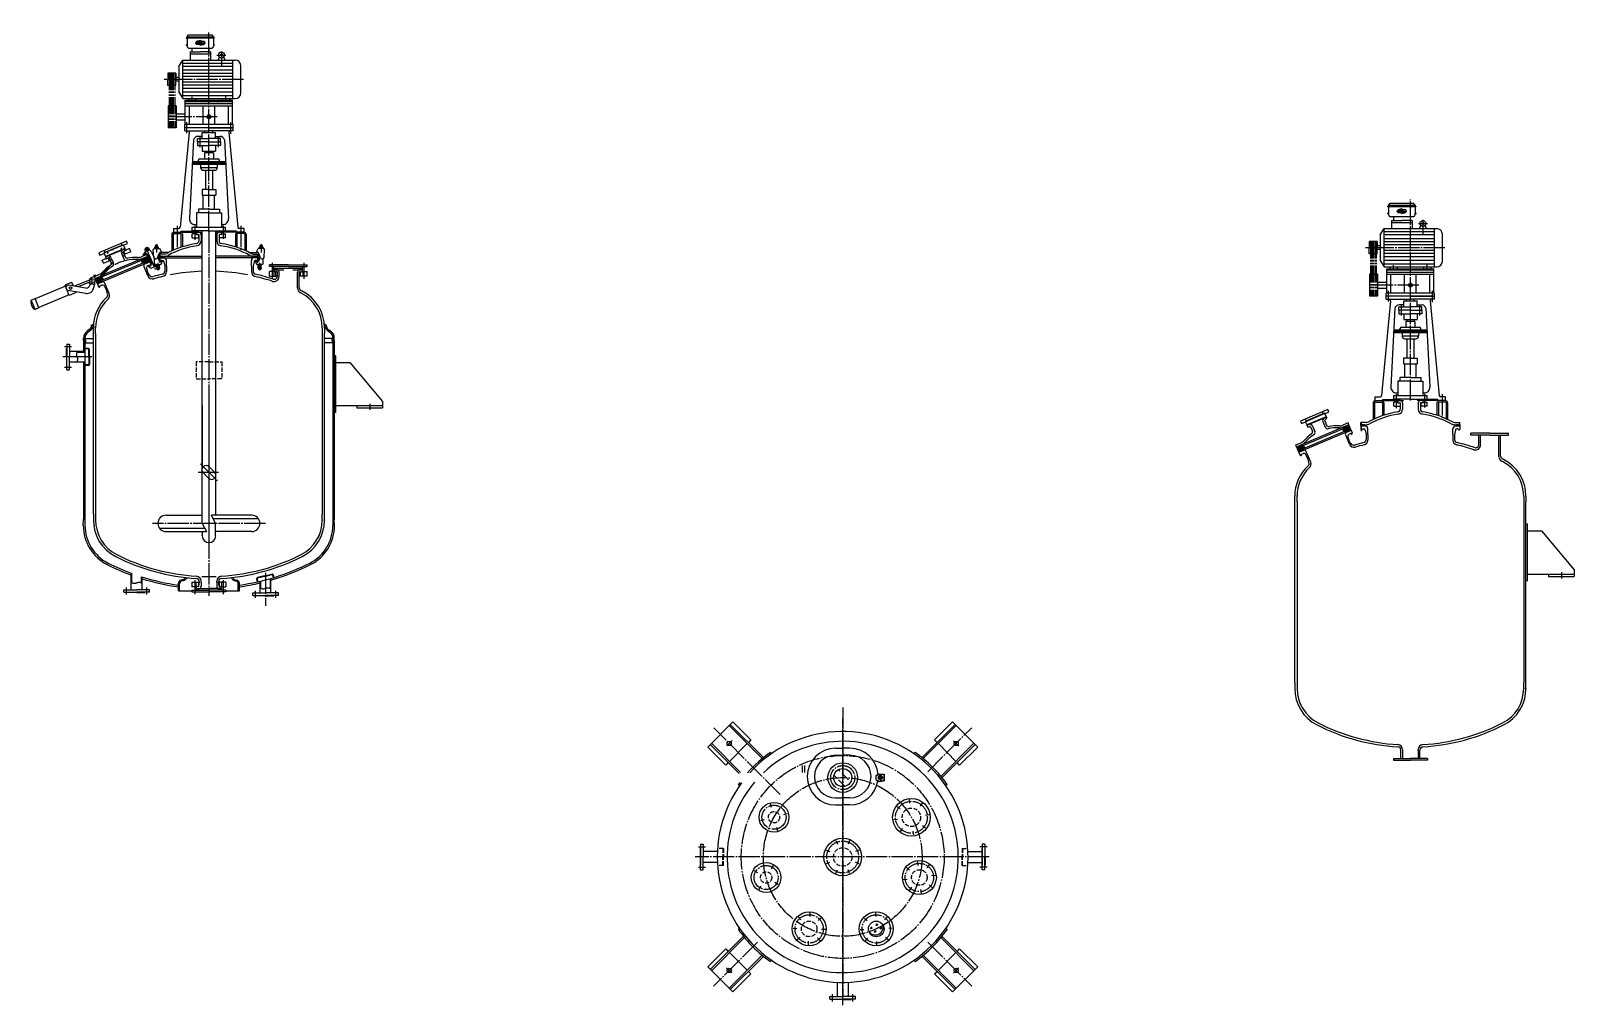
# Model space of a CAD drawing. Extents: x -1610 to 598, y -220 to 621.
# Drawn here: x -1610 to -521, y -125 to 563 of the extents above; entities that cross this region are included whole.
import ezdxf

# ---------------------------------------------------------------- set-up
doc = ezdxf.new("R2010")
doc.units = 0
for name, pattern in [('BORDER', [17, 12, -1, 1, -1, 1, -1]), ('DASHDOT', [18, 15, -1, 1, -1]), ('DASHED', [4, 3, -1])]:
    doc.linetypes.add(name, pattern=pattern)
doc.layers.get('0').update_dxf_attribs({"linetype": 'CONTINUOUS'})
for name, color, linetype in [('1', 7, 'CONTINUOUS'), ('2', 94, 'DASHDOT'), ('3', 2, 'DASHED'), ('4', 1, 'CONTINUOUS'), ('6', 7, 'BORDER'), ('70', 8, 'CONTINUOUS'), ('85', 7, 'CONTINUOUS')]:
    doc.layers.add(name, color=color, linetype=linetype)

# ---------------------------------------------------------------- blocks, each defined once
blk = doc.blocks.new('*U5')
for p, q in [((101.9, 403.5), (101.9, 403.5)), ((101.9, 403.2), (102.2, 403.5)), ((101.9, 402.9), (102.5, 403.5)), ((101.9, 402.6), (102.8, 403.5)), ((102.8, 402.5), (101.9, 403.3)), ((103, 402.5), (102, 403.5)), ((102, 402.5), (103, 403.5)), ((103.3, 402.5), (102.3, 403.5)), ((102.3, 402.5), (103.3, 403.5)), ((103.6, 402.5), (102.6, 403.5)), ((102.6, 402.5), (103.6, 403.5)), ((103.9, 402.5), (102.9, 403.5)), ((102.9, 402.5), (103.9, 403.5)), ((104.2, 402.5), (103.2, 403.5)), ((103.2, 402.5), (104.2, 403.5)), ((103.4, 402.5), (104.4, 403.5)), ((104.5, 402.5), (103.5, 403.5)), ((104.7, 402.5), (103.7, 403.5)), ((103.7, 402.5), (104.7, 403.5)), ((104.9, 402.6), (104, 403.5)), ((104, 402.5), (104.9, 403.4)), ((104.9, 402.9), (104.3, 403.5)), ((104.9, 403.2), (104.6, 403.5)), ((104.9, 403.5), (104.9, 403.5, 1)), ((102.5, 402.5), (101.9, 403.1)), ((102.2, 402.5), (101.9, 402.8)), ((101.9, 402.5), (101.9, 402.5)), ((104.3, 402.5), (104.9, 403.1)), ((104.6, 402.5), (104.9, 402.8)), ((104.9, 402.5), (104.9, 402.5))]:
    blk.add_line(p, q)
blk = doc.blocks.new('*U77')
at = {"layer": '70'}
for p, q in [((128.8, 421.5), (128, 420.7)), ((128.5, 421.5), (128, 421)), ((128.2, 421.5), (128, 421.3)), ((129, 420.5), (128, 421.5)), ((128.7, 420.5), (128, 421.2)), ((128.4, 420.5), (128, 420.8)), ((128, 420.5), (128, 420.5)), ((129.1, 421.5), (128.1, 420.5)), ((129.3, 420.5), (128.3, 421.5)), ((129.4, 421.5), (128.4, 420.5)), ((129.6, 420.5), (128.6, 421.5)), ((129.6, 421.3), (128.7, 420.5)), ((129.6, 420.8), (129, 421.5)), ((129.6, 421), (129.1, 420.5)), ((129.6, 421.2), (129.3, 421.5)), ((129.6, 420.7), (129.4, 420.5, 1)), ((129.6, 421.5), (129.6, 421.5))]:
    blk.add_line(p, q, dxfattribs=at)
blk = doc.blocks.new('*U78')
for p, q in [((144.2, 421.5), (144.2, 421.5, 1)), ((144.2, 421.2), (144.5, 421.5)), ((144.2, 420.8), (144.8, 421.5)), ((144.2, 420.5), (145.1, 421.5)), ((144.2, 421.3), (145, 420.5)), ((144.2, 421), (144.7, 420.5)), ((144.2, 420.7), (144.4, 420.5)), ((144.4, 421.5), (145.4, 420.5)), ((144.5, 420.5), (145.5, 421.5)), ((144.7, 421.5), (145.7, 420.5)), ((144.8, 420.5), (145.8, 421.5)), ((145, 421.5), (145.8, 420.7)), ((145.1, 420.5), (145.8, 421.2)), ((145.3, 421.5), (145.8, 421)), ((145.4, 420.5), (145.8, 420.8)), ((145.6, 421.5), (145.8, 421.3)), ((145.7, 420.5), (145.8, 420.5))]:
    blk.add_line(p, q)
blk = doc.blocks.new('*U9')
for p, q in [((168.9, 402.6), (169.8, 403.5)), ((168.9, 402.9), (169.5, 403.5)), ((168.9, 403.2), (169.2, 403.5)), ((168.9, 403.5), (168.9, 403.5)), ((169.8, 402.5), (168.9, 403.4)), ((169, 402.5), (170, 403.5)), ((170.1, 402.5), (169.1, 403.5)), ((170.3, 402.5), (169.3, 403.5)), ((169.3, 402.5), (170.3, 403.5)), ((170.6, 402.5), (169.6, 403.5)), ((169.6, 402.5), (170.6, 403.5)), ((170.9, 402.5), (169.9, 403.5)), ((169.9, 402.5), (170.9, 403.5)), ((171.2, 402.5), (170.2, 403.5)), ((170.2, 402.5), (171.2, 403.5)), ((171.5, 402.5), (170.5, 403.5)), ((170.5, 402.5), (171.5, 403.5)), ((170.7, 402.5), (171.7, 403.5)), ((171.8, 402.5), (170.8, 403.5)), ((171.9, 402.6), (171, 403.5)), ((171, 402.5), (171.9, 403.3)), ((171.9, 402.9), (171.3, 403.5)), ((171.9, 403.2), (171.6, 403.5)), ((171.9, 403.5), (171.9, 403.5)), ((169.5, 402.5), (168.9, 403.1)), ((169.2, 402.5), (168.9, 402.8)), ((168.9, 402.5), (168.9, 402.5, 1)), ((171.3, 402.5), (171.9, 403.1)), ((171.6, 402.5), (171.9, 402.8)), ((171.9, 402.5), (171.9, 402.5))]:
    blk.add_line(p, q)
blk = doc.blocks.new('*U164')
at = {"layer": '1'}
for p, q in [((132.1, 297.9), (132.1, 254)), ((141.6, 297.9), (141.6, 250.1)), ((132.1, 215), (132.1, 251.8)), ((132.7, 251), (134.8, 248.9)), ((136.9, 255.2), (139, 253.1)), ((141.1, 251), (139, 253.1)), ((136.9, 246.7), (134.8, 248.9)), ((141.6, 248), (141.6, 220.7)), ((106.6, 220.7), (132.1, 220.7)), ((141.6, 215), (138.6, 220.7)), ((167.1, 220.7), (138.6, 220.7)), ((139.8, 218.5), (171.7, 218.5)), ((134, 211.4), (102.1, 211.4)), ((106.6, 209.2), (135.2, 209.2)), ((132.1, 215), (135.2, 209.2)), ((132.1, 209.2), (132.1, 206.2, 6.3)), ((141.6, 206.2), (141.6, 215)), ((167.1, 209.2), (141.6, 209.2)), ((132.1, 206.2), (132.1, 206.7)), ((141.6, 206.2), (141.6, 206.7))]:
    blk.add_line(p, q, dxfattribs=at)
for centre, radius, start, end in [((134.9, 252.9), 3, 45, 225), ((138.8, 249), 3, 225, 405), ((106.6, 215), 5.75, 90, 270), ((167.1, 215), 5.75, 270, 450), ((136.9, 206.2), 4.75, 180, 360)]:
    blk.add_arc(centre, radius, start, end, dxfattribs=at)
at = {"layer": '2'}
for p, q in [((136.9, 301), (136.9, 200.8, 6.3)), ((143.6, 251), (129.4, 251, 6.3)), ((130.9, 257), (142.7, 245.1, 6.3)), ((176.7, 215), (97.1, 215))]:
    blk.add_line(p, q, dxfattribs=at)
blk = doc.blocks.new('*U52')
for p, q in [((82.1, 173.3), (82.3, 173.3, 1)), ((82.3, 173.3), (82.5, 173.2)), ((82.5, 173.2), (82.7, 173.1)), ((82.7, 173.1), (82.9, 173)), ((82.9, 173), (83.2, 172.9)), ((83.2, 172.9), (83.4, 172.9)), ((83.4, 172.9), (83.7, 172.8)), ((83.7, 172.8), (84, 172.8)), ((84, 172.8), (84.2, 172.8)), ((84.2, 172.8), (84.5, 172.8)), ((84.5, 172.8), (84.7, 172.8)), ((84.7, 172.8), (85, 172.9)), ((85, 172.9), (85.2, 172.9)), ((85.2, 172.9), (85.4, 173)), ((85.4, 173), (85.7, 173.1)), ((85.7, 173.1), (85.9, 173.1)), ((85.9, 173.1), (86.1, 173.2)), ((86.1, 173.2), (86.4, 173.3)), ((86.4, 173.3), (86.6, 173.4)), ((86.6, 173.4), (86.8, 173.4)), ((86.8, 173.4), (87.1, 173.5)), ((87.1, 173.5), (87.3, 173.5)), ((87.3, 173.5), (87.6, 173.5)), ((87.6, 173.5), (87.8, 173.5)), ((87.8, 173.5), (88.1, 173.5)), ((88.1, 173.5), (88.3, 173.4)), ((88.3, 173.4), (88.6, 173.3)), ((88.6, 173.3), (88.9, 173.3)), ((88.9, 173.3), (89.1, 173.2)), ((89.1, 173.2), (89.3, 173.1)), ((89.3, 173.1), (89.5, 173)), ((89.5, 173), (89.7, 173))]:
    blk.add_line(p, q)
blk = doc.blocks.new('*U41')
for p, q in [((128, 168.3), (128.6, 169)), ((128, 168.7), (128.2, 169)), ((128, 168.6), (128.6, 168)), ((128, 168.2), (128.2, 168)), ((128.1, 168), (129.1, 169)), ((128.1, 169), (129.1, 168)), ((128.5, 168), (129.5, 169)), ((128.5, 169), (129.5, 168)), ((128.9, 169), (129.6, 168.3)), ((128.9, 168), (129.6, 168.6)), ((129.3, 169), (129.6, 168.7)), ((129.3, 168), (129.6, 168.2, 1))]:
    blk.add_line(p, q)
blk = doc.blocks.new('*U49')
for p, q in [((43.5, 334.9), (43.4, 334.7)), ((43.4, 334.7), (43.4, 334.4)), ((43.4, 334.4), (43.4, 334.1)), ((43.4, 334.1), (43.4, 333.9)), ((43.4, 333.9), (43.4, 333.6)), ((43.4, 333.6), (43.4, 333.4)), ((43.4, 333.4), (43.5, 333.2)), ((43.6, 335.5), (43.5, 335.2)), ((43.5, 335.2), (43.5, 334.9)), ((43.5, 333.2), (43.6, 332.9)), ((43.6, 328.8), (43.5, 328.7)), ((43.7, 335.7), (43.6, 335.5)), ((43.6, 332.9), (43.6, 332.7)), ((43.6, 332.7), (43.7, 332.5)), ((43.7, 329), (43.6, 328.8)), ((43.8, 335.9), (43.7, 335.7)), ((43.7, 332.5), (43.8, 332.2)), ((43.8, 329.5), (43.7, 329.3)), ((43.7, 329.3), (43.7, 329)), ((43.9, 336.1), (43.8, 335.9)), ((43.8, 332.2), (43.9, 332)), ((43.9, 329.8), (43.8, 329.5)), ((43.9, 336.3), (43.9, 336.1, 1)), ((43.9, 332), (43.9, 331.8)), ((43.9, 331.8), (44, 331.5)), ((44, 330), (43.9, 329.8)), ((44, 331.5), (44, 331.3)), ((44, 331.3), (44.1, 331.1)), ((44.1, 330.6), (44, 330.3)), ((44, 330.3), (44, 330)), ((44.1, 331.1), (44.1, 330.8)), ((44.1, 330.8), (44.1, 330.6))]:
    blk.add_line(p, q)
blk = doc.blocks.new('*U43')
for p, q in [((144.9, 169), (144.2, 168.3)), ((144.4, 169), (144.2, 168.7)), ((144.9, 168), (144.2, 168.6)), ((144.4, 168), (144.2, 168.2)), ((145.3, 169), (144.3, 168)), ((145.3, 168), (144.3, 169)), ((145.7, 169), (144.7, 168)), ((145.7, 168), (144.7, 169)), ((145.8, 168.3), (145.1, 169)), ((145.8, 168.6), (145.1, 168)), ((145.8, 168.7), (145.6, 169)), ((145.8, 168.2), (145.6, 168, 1))]:
    blk.add_line(p, q)
blk = doc.blocks.new('*U53')
for p, q in [((173.1, 169.4), (173.3, 169.4, 1)), ((173.3, 169.4), (173.5, 169.3)), ((173.5, 169.3), (173.7, 169.2)), ((173.7, 169.2), (173.9, 169.1)), ((173.9, 169.1), (174.2, 169)), ((174.2, 169), (174.4, 169)), ((174.4, 169), (174.7, 168.9)), ((174.7, 168.9), (175, 168.9)), ((175, 168.9), (175.2, 168.9)), ((175.2, 168.9), (175.5, 168.9)), ((175.5, 168.9), (175.7, 168.9)), ((175.7, 168.9), (176, 169)), ((176, 169), (176.2, 169)), ((176.2, 169), (176.4, 169.1)), ((176.4, 169.1), (176.7, 169.1)), ((176.7, 169.1), (176.9, 169.2)), ((176.9, 169.2), (177.1, 169.3)), ((177.1, 169.3), (177.4, 169.4)), ((177.4, 169.4), (177.6, 169.4)), ((177.6, 169.4), (177.8, 169.5)), ((177.8, 169.5), (178.1, 169.5)), ((178.1, 169.5), (178.3, 169.6)), ((178.3, 169.6), (178.6, 169.6)), ((178.6, 169.6), (178.8, 169.6)), ((178.8, 169.6), (179.1, 169.5)), ((179.1, 169.5), (179.4, 169.5)), ((179.4, 169.5), (179.6, 169.4)), ((179.6, 169.4), (179.9, 169.3)), ((179.9, 169.3), (180.1, 169.2)), ((180.1, 169.2), (180.3, 169.2)), ((180.3, 169.2), (180.5, 169.1)), ((180.5, 169.1), (180.7, 169))]:
    blk.add_line(p, q)
blk = doc.blocks.new('*U16')
for p, q in [((183.5, 395), (182.8, 394.2)), ((183.1, 395), (182.8, 394.7)), ((183.8, 394), (182.8, 395)), ((183.4, 394), (182.8, 394.6)), ((183, 394), (182.8, 394.2)), ((184, 395), (183, 394)), ((184.2, 394), (183.2, 395)), ((184.4, 395), (183.4, 394)), ((184.6, 394.1), (183.7, 395)), ((184.6, 394.8), (183.8, 394)), ((184.6, 394.5), (184.1, 395)), ((184.6, 394.3), (184.2, 394, 1)), ((184.6, 394.9), (184.5, 395))]:
    blk.add_line(p, q)
blk = doc.blocks.new('*U17')
for p, q in [((201.2, 394.1), (202.1, 395)), ((201.2, 394.5), (201.7, 395)), ((201.2, 394.9), (201.3, 395)), ((201.2, 394.8), (202, 394)), ((201.2, 394.3), (201.5, 394)), ((201.4, 395), (202.4, 394)), ((201.5, 394), (202.5, 395)), ((201.8, 395), (202.8, 394)), ((202, 394), (203, 395)), ((202.2, 395), (203, 394.2)), ((202.4, 394), (203, 394.6)), ((202.7, 395), (203, 394.7)), ((202.8, 394), (203, 394.2, 1))]:
    blk.add_line(p, q)
blk = doc.blocks.new('*U170')
at = {"layer": '2'}
blk.add_line((215.2, 61.5), (218.9, 57.7), dxfattribs=at)
at = {"layer": '70'}
for p, q in [((192.9, 49.8), (216.3, 73.1)), ((193.8, 49), (217.1, 72.3)), ((214.5, 74.9), (201.8, 62.2)), ((232.2, 57.2), (214.5, 74.9)), ((203.5, 60.4), (201.8, 62.2)), ((216.8, 47.1), (204.4, 59.6)), ((206.2, 36.5), (229.5, 59.9, 1)), ((207.1, 35.7), (230.4, 59)), ((232.2, 57.2), (219.4, 44.5)), ((187.3, 52.4), (188, 53.3)), ((193.8, 49), (192.9, 49.8)), ((219.4, 44.5), (217.7, 46.3)), ((206.2, 36.5), (207.1, 35.7)), ((210.6, 30.7), (209.6, 30, 6.3))]:
    blk.add_line(p, q, dxfattribs=at)
blk.add_circle((217, 59.7), 1.5, dxfattribs=at)
blk.add_arc((137, -20.2), 89.5, 34.7018, 55.2982, dxfattribs=at)
blk = doc.blocks.new('*U169')
at = {"layer": '2'}
blk.add_line((218.7, -98.7), (215, -102.4), dxfattribs=at)
at = {"layer": '70'}
for p, q in [((209.7, -70.8), (210.6, -71.4)), ((206.2, -77.2), (207.1, -76.4)), ((206.2, -77.2), (229.5, -100.6)), ((207.1, -76.4), (230.4, -99.7)), ((217.7, -87), (219.4, -85.2)), ((232.2, -97.9), (219.4, -85.2)), ((188, -94.1), (187.3, -93.1, 6.3)), ((193.8, -89.7), (192.9, -90.5)), ((192.9, -90.5), (216.3, -113.9)), ((193.8, -89.7), (217.1, -113, 1)), ((204.4, -100.3), (216.8, -87.8)), ((214.5, -115.6), (232.2, -97.9)), ((201.8, -102.9), (203.5, -101.1)), ((214.5, -115.6), (201.8, -102.9))]:
    blk.add_line(p, q, dxfattribs=at)
blk.add_circle((217, -100.4), 1.5, dxfattribs=at)
blk.add_arc((137, -20.5), 89.5, 304.7018, 325.2982, dxfattribs=at)
blk = doc.blocks.new('*U168')
at = {"layer": '2'}
blk.add_line((58.6, -102.2), (54.9, -98.5), dxfattribs=at)
at = {"layer": '70'}
for p, q in [((63.2, -71.4), (64.2, -70.7, 6.3)), ((41.6, -97.9), (54.4, -85.2)), ((66.7, -76.4), (43.4, -99.7)), ((67.6, -77.2), (44.2, -100.6, 1)), ((54.4, -85.2), (56.1, -87)), ((67.6, -77.2), (66.7, -76.4)), ((41.6, -97.9), (59.3, -115.6)), ((80, -89.7), (56.7, -113)), ((57, -87.8), (69.4, -100.3)), ((80.9, -90.5), (57.5, -113.9)), ((80, -89.7), (80.9, -90.5)), ((86.5, -93.1), (85.8, -94.1)), ((59.3, -115.6), (72, -102.9)), ((70.3, -101.1), (72, -102.9))]:
    blk.add_line(p, q, dxfattribs=at)
blk.add_circle((56.8, -100.4), 1.5, dxfattribs=at)
blk.add_arc((136.8, -20.5), 89.5, 214.7018, 235.2982, dxfattribs=at)
blk = doc.blocks.new('*U167')
at = {"layer": '2'}
blk.add_line((55.1, 58), (58.8, 61.7), dxfattribs=at)
at = {"layer": '70'}
for p, q in [((59.3, 74.9), (41.6, 57.2)), ((80, 49), (56.7, 72.3, 1)), ((80.9, 49.8), (57.5, 73.1)), ((59.3, 74.9), (72, 62.2)), ((41.6, 57.2), (54.4, 44.5)), ((63.8, 38.6), (43.4, 59)), ((64.8, 39.3), (44.2, 59.9, 6.3)), ((69.4, 59.6), (57, 47.1)), ((72, 62.2), (70.3, 60.4)), ((56.1, 46.3), (54.4, 44.5)), ((80, 49), (80.9, 49.8)), ((85.8, 53.3), (86.5, 52.4)), ((64.1, 30.1), (63.2, 30.7))]:
    blk.add_line(p, q, dxfattribs=at)
blk.add_circle((56.8, 59.7), 1.5, dxfattribs=at)
for start, end in [(124.7018, 138.574), (144.2043, 145.2982)]:
    blk.add_arc((136.8, -20.2), 89.5, start, end, dxfattribs=at)

msp = doc.modelspace()

# ---------------------------------------------------------------- linework, layer by layer
for p, q in [((-1555.86896, 406.40736), (-1556.34909, 405.23162)), ((-1552.36677, 408.26494), (-1552.55721, 407.79859)), ((-1550.20572, 406.83833), (-1550.39165, 406.38303)), ((-1546.41384, 409.4053), (-1546.89397, 408.22956, 1)), ((-1529.47264, 409.27818), (-1529.20807, 408.64838)), ((-1529.3037, 401.78867), (-1528.76905, 403.09792)), ((-1528.91255, 401.95298), (-1528.37789, 403.26224)), ((-1528.64249, 403.15109), (-1527.80802, 402.81032)), ((-1528.52139, 402.1173), (-1528.02625, 403.32981)), ((-1528.3663, 409.74294), (-1528.10172, 409.11314)), ((-1528.25134, 403.3154), (-1527.97234, 403.20147)), ((-1522.11763, 410.00344), (-1522.11763, 411.21697)), ((-1520.97814, 410.00344), (-1520.97814, 411.21697)), ((-1448.22306, 410.00344), (-1448.22306, 411.21697)), ((-1447.08357, 410.00344), (-1447.08357, 411.21697)), ((-1532.02124, 399.99414), (-1529.929, 399.13975)), ((-1532.00828, 399.92689), (-1531.65638, 400.78862)), ((-1529.53785, 399.30406), (-1532.00462, 400.3114)), ((-1530.32015, 398.97543), (-1531.88952, 399.6163)), ((-1531.87635, 400.58307), (-1529.14669, 399.46838)), ((-1531.84974, 399.52159), (-1531.25945, 400.96708)), ((-1530.71185, 398.81134), (-1531.72465, 399.22493)), ((-1531.68063, 399.14217), (-1530.8683, 401.13139)), ((-1528.75554, 399.6327), (-1531.62798, 400.8057)), ((-1531.45464, 398.90203), (-1530.47715, 401.29571)), ((-1528.36439, 399.79702), (-1531.24475, 400.97325)), ((-1531.24019, 401.94354), (-1530.0713, 401.46621)), ((-1531.21208, 401.87663), (-1531.11595, 402.11201)), ((-1531.18051, 398.77979), (-1530.086, 401.46003)), ((-1531.07587, 401.55239), (-1530.46245, 401.30189)), ((-1531.04776, 401.48548), (-1530.7248, 402.27633)), ((-1530.9894, 402.16518), (-1529.68014, 401.63052)), ((-1530.91155, 401.16123), (-1530.8536, 401.13757)), ((-1530.8683, 401.13139), (-1530.33365, 402.44065)), ((-1530.86028, 398.77045), (-1529.69485, 401.62435)), ((-1530.8536, 401.13757), (-1527.97324, 399.96134)), ((-1530.59825, 402.32949), (-1529.28899, 401.79484)), ((-1530.47993, 398.90831), (-1529.3037, 401.78867)), ((-1530.47715, 401.29571), (-1529.9425, 402.60497)), ((-1527.58209, 400.12566), (-1530.46245, 401.30189)), ((-1530.2071, 402.49381), (-1528.89784, 401.95916)), ((-1530.08878, 399.07262), (-1528.91255, 401.95298)), ((-1530.086, 401.46003), (-1529.55135, 402.76928)), ((-1530.0713, 401.46621), (-1527.19094, 400.28997)), ((-1529.929, 399.13975), (-1528.61974, 398.60509)), ((-1529.92564, 398.81433), (-1529.01089, 398.44078)), ((-1529.89753, 398.74742), (-1529.69763, 399.23694)), ((-1529.81594, 402.65813), (-1528.50669, 402.12348)), ((-1529.76132, 398.42317), (-1529.40205, 398.27646)), ((-1529.73321, 398.35626), (-1529.30648, 399.40126)), ((-1529.69763, 399.23694), (-1528.52139, 402.1173)), ((-1529.69485, 401.62435), (-1529.1602, 402.9336)), ((-1529.68014, 401.63052), (-1526.82211, 400.46341)), ((-1529.53785, 399.30406), (-1528.22859, 398.76941)), ((-1529.44998, 398.25632), (-1528.91532, 399.56558)), ((-1529.42479, 402.82245), (-1528.11554, 402.2878)), ((-1529.30648, 399.40126), (-1528.13024, 402.28162)), ((-1526.98643, 400.85456), (-1529.28899, 401.79484)), ((-1529.14669, 399.46838), (-1527.83744, 398.93373)), ((-1529.05882, 398.42064), (-1528.52417, 399.7299)), ((-1529.03364, 402.98677), (-1527.72439, 402.45212)), ((-1528.91532, 399.56558), (-1527.73909, 402.44594)), ((-1528.89784, 401.95916), (-1527.15075, 401.24571)), ((-1528.75554, 399.6327), (-1527.44629, 399.09805)), ((-1528.66767, 398.58496), (-1528.13302, 399.89421)), ((-1528.52417, 399.7299), (-1527.5333, 402.15635)), ((-1527.31507, 401.63686), (-1528.50669, 402.12348)), ((-1528.36439, 399.79702), (-1527.05514, 399.26237)), ((-1528.27652, 398.74928), (-1527.74187, 400.05853)), ((-1528.13302, 399.89421), (-1527.36898, 401.7652)), ((-1528.13024, 402.28162), (-1527.86193, 402.93866)), ((-1528.11554, 402.2878), (-1527.47938, 402.02802)), ((-1527.97324, 399.96134), (-1526.66398, 399.42669)), ((-1527.88537, 398.9136), (-1527.35072, 400.22285)), ((-1527.74187, 400.05853), (-1527.20466, 401.37405)), ((-1527.73909, 402.44594), (-1527.69762, 402.5475)), ((-1527.72439, 402.45212), (-1527.6437, 402.41917)), ((-1527.58209, 400.12566), (-1526.49348, 399.68111)), ((-1527.49422, 399.07791), (-1526.95957, 400.38717)), ((-1527.35072, 400.22285), (-1527.04034, 400.9829)), ((-1527.19094, 400.28997), (-1526.65779, 400.07226)), ((-1527.10307, 399.24223), (-1526.71171, 400.20059)), ((-1526.95957, 400.38717), (-1526.87602, 400.59175)), ((-1526.71191, 399.40655), (-1526.54739, 399.80944)), ((-1564.89662, 387.81928), (-1563.71033, 387.33485)), ((-1564.85822, 387.72787), (-1564.75499, 387.98065)), ((-1564.7323, 387.42813), (-1564.10148, 387.17053)), ((-1564.6939, 387.33672), (-1564.36384, 388.14497)), ((-1564.62843, 388.03382), (-1563.31918, 387.49916)), ((-1564.56798, 387.03698), (-1564.49263, 387.00621)), ((-1564.52958, 386.94556), (-1564.50734, 387.00003)), ((-1564.50734, 387.00003), (-1563.97269, 388.30929)), ((-1561.61227, 385.82998), (-1564.49263, 387.00621)), ((-1562.00343, 385.66566), (-1564.40367, 386.64583)), ((-1564.36526, 386.55441), (-1564.11619, 387.16435)), ((-1564.23935, 386.25468), (-1562.39458, 385.50134)), ((-1564.23728, 388.19813), (-1562.92803, 387.66348)), ((-1564.20094, 386.16326), (-1563.72503, 387.32867)), ((-1564.11619, 387.16435), (-1563.58153, 388.47361)), ((-1564.10148, 387.17053), (-1561.22112, 385.99429)), ((-1562.78573, 385.33702), (-1564.07503, 385.86353)), ((-1564.03663, 385.77211), (-1563.33388, 387.49299)), ((-1563.17688, 385.1727), (-1563.91071, 385.47237)), ((-1563.87231, 385.38096), (-1562.94273, 387.65731)), ((-1563.84613, 388.36245), (-1562.53688, 387.8278)), ((-1563.74639, 385.08122), (-1563.56803, 385.00839)), ((-1563.72503, 387.32867), (-1563.19038, 388.63792)), ((-1560.82997, 386.15861), (-1563.71033, 387.33485)), ((-1563.70799, 384.98981), (-1562.55158, 387.82162)), ((-1563.58207, 384.69007), (-1562.64993, 384.30942)), ((-1563.56803, 385.00839), (-1562.25878, 384.47373)), ((-1563.54367, 384.59865), (-1563.33666, 385.10558)), ((-1563.45498, 388.52677), (-1562.14572, 387.99212)), ((-1563.41776, 384.29892), (-1563.04108, 384.1451)), ((-1563.37935, 384.2075), (-1562.94551, 385.2699)), ((-1563.33666, 385.10558), (-1562.16043, 387.98594)), ((-1563.33388, 387.49299), (-1562.79923, 388.80224)), ((-1563.31918, 387.49916), (-1560.43882, 386.32293)), ((-1563.17688, 385.1727), (-1561.86763, 384.63805)), ((-1563.08901, 384.12496), (-1562.55436, 385.43422)), ((-1563.06383, 388.69109), (-1561.75457, 388.15644)), ((-1562.94551, 385.2699), (-1561.76928, 388.15026)), ((-1562.94273, 387.65731), (-1562.40808, 388.96656)), ((-1560.04767, 386.48725), (-1562.92803, 387.66348)), ((-1562.78573, 385.33702), (-1561.47647, 384.80237)), ((-1562.69786, 384.28928), (-1562.16321, 385.59854)), ((-1562.67268, 388.85541), (-1561.36342, 388.32076)), ((-1562.55436, 385.43422), (-1561.37813, 388.31458)), ((-1562.55158, 387.82162), (-1562.01693, 389.13088)), ((-1559.67828, 386.66046), (-1562.53688, 387.8278)), ((-1562.39458, 385.50134), (-1561.08532, 384.96669)), ((-1562.30671, 384.4536), (-1561.77206, 385.76285)), ((-1562.28152, 389.01972), (-1561.46446, 388.68606)), ((-1562.16321, 385.59854), (-1560.98697, 388.4789)), ((-1562.16043, 387.98594), (-1561.67239, 389.18105)), ((-1562.14572, 387.99212), (-1559.45457, 386.89315)), ((-1562.00343, 385.66566), (-1560.69417, 385.13101)), ((-1561.91556, 384.61792), (-1561.3809, 385.92717)), ((-1561.89037, 389.18404), (-1561.62877, 389.07722)), ((-1561.77206, 385.76285), (-1560.59798, 388.63794)), ((-1561.76928, 388.15026), (-1561.50807, 388.78989)), ((-1559.34497, 387.17244), (-1561.75457, 388.15644)), ((-1561.61227, 385.82998), (-1560.30302, 385.29533)), ((-1561.5244, 384.78224), (-1560.98975, 386.09149)), ((-1561.3809, 385.92717), (-1560.26223, 388.66657)), ((-1561.37813, 388.31458), (-1561.34376, 388.39874)), ((-1561.36342, 388.32076), (-1559.35163, 387.49922)), ((-1561.22112, 385.99429), (-1560.14991, 385.55685)), ((-1561.13325, 384.94655), (-1560.5986, 386.25581)), ((-1560.98975, 386.09149), (-1559.97638, 388.57304)), ((-1559.50057, 387.88409), (-1560.97227, 388.48507)), ((-1560.82997, 386.15861), (-1560.31423, 385.948)), ((-1560.7421, 385.11087), (-1560.35785, 386.05183)), ((-1560.5986, 386.25581), (-1559.73575, 388.36875)), ((-1559.67438, 388.27911), (-1560.57163, 388.64552)), ((-1560.35095, 385.27519), (-1560.19353, 385.66068)), ((-1560.20745, 386.42013), (-1559.55587, 388.01572)), ((-1559.81629, 386.58447), (-1559.39156, 387.62454)), ((-683.09856, 283.04583), (-683.00243, 283.28122)), ((-682.93424, 282.65468), (-682.61128, 283.44553)), ((-682.87588, 283.33438), (-681.56662, 282.79973)), ((-682.75478, 282.3006), (-682.22013, 283.60985)), ((-682.48473, 283.4987), (-681.17547, 282.96405)), ((-682.36363, 282.46492), (-681.82898, 283.77417)), ((-682.09358, 283.66302), (-680.78432, 283.12837)), ((-681.97248, 282.62923), (-681.43783, 283.93849)), ((-681.70242, 283.82734), (-680.39317, 283.29268)), ((-681.58411, 280.40615), (-680.40787, 283.28651)), ((-681.58133, 282.79355), (-681.04668, 284.10281)), ((-681.31127, 283.99165), (-680.00202, 283.457)), ((-681.19295, 280.57047), (-680.01672, 283.45083)), ((-681.19018, 282.95787), (-680.65552, 284.26713)), ((-680.92012, 284.15597), (-679.61087, 283.62132)), ((-680.8018, 280.73478), (-679.62557, 283.61514)), ((-680.79902, 283.12219), (-680.26437, 284.43144)), ((-680.52897, 284.32029), (-679.6945, 283.97952)), ((-680.41065, 280.8991), (-679.41978, 283.32556)), ((-680.40787, 283.28651), (-679.91273, 284.49901)), ((-679.20155, 282.80607), (-680.39317, 283.29268)), ((-680.13782, 284.48461), (-679.85882, 284.37068)), ((-680.01672, 283.45083), (-679.74841, 284.10786)), ((-680.00202, 283.457), (-679.36586, 283.19722)), ((-679.62557, 283.61514), (-679.58409, 283.71671)), ((-679.61087, 283.62132), (-679.53018, 283.58837)), ((-683.90772, 281.16335), (-681.81548, 280.30895)), ((-683.89476, 281.09609), (-683.54286, 281.95782)), ((-681.42432, 280.47327), (-683.8911, 281.48061)), ((-682.20663, 280.14463), (-683.776, 280.78551)), ((-683.76283, 281.75228), (-681.03317, 280.63759)), ((-683.73622, 280.6908), (-683.14593, 282.13628)), ((-682.59833, 279.98054), (-683.61113, 280.39413)), ((-683.56711, 280.31137), (-682.75478, 282.3006)), ((-680.64202, 280.80191), (-683.51446, 281.9749)), ((-683.34112, 280.07123), (-682.36363, 282.46492)), ((-680.25087, 280.96622), (-683.13123, 282.14246)), ((-683.12666, 283.11274), (-681.95778, 282.63541)), ((-683.06699, 279.94899), (-681.97248, 282.62923)), ((-682.96235, 282.72159), (-682.34893, 282.47109)), ((-682.79803, 282.33044), (-682.74008, 282.30678)), ((-682.74676, 279.93965), (-681.58133, 282.79355)), ((-682.74008, 282.30678), (-679.85972, 281.13054)), ((-682.36641, 280.07751), (-681.19018, 282.95787)), ((-679.46857, 281.29486), (-682.34893, 282.47109)), ((-681.97526, 280.24183), (-680.79902, 283.12219)), ((-681.95778, 282.63541), (-679.07741, 281.45918)), ((-681.81548, 280.30895), (-680.50622, 279.7743)), ((-681.81212, 279.98353), (-680.89737, 279.60998)), ((-681.78401, 279.91662), (-681.58411, 280.40615)), ((-681.6478, 279.59238), (-681.28852, 279.44566)), ((-681.61969, 279.52547), (-681.19295, 280.57047)), ((-681.56662, 282.79973), (-678.70859, 281.63261)), ((-681.42432, 280.47327), (-680.11507, 279.93862)), ((-681.33645, 279.42553), (-680.8018, 280.73478)), ((-678.87291, 282.02377), (-681.17547, 282.96405)), ((-681.03317, 280.63759), (-679.72392, 280.10294)), ((-680.9453, 279.58985), (-680.41065, 280.8991)), ((-680.78432, 283.12837), (-679.03723, 282.41492)), ((-680.64202, 280.80191), (-679.33277, 280.26725)), ((-680.55415, 279.75416), (-680.0195, 281.06342)), ((-680.25087, 280.96622), (-678.94161, 280.43157)), ((-680.163, 279.91848), (-679.62835, 281.22774)), ((-680.0195, 281.06342), (-679.25546, 282.93441)), ((-679.85972, 281.13054), (-678.55046, 280.59589)), ((-679.77185, 280.0828), (-679.2372, 281.39206)), ((-679.62835, 281.22774), (-679.09114, 282.54325)), ((-679.46857, 281.29486), (-678.37995, 280.85031)), ((-679.3807, 280.24712), (-678.84605, 281.55637)), ((-679.2372, 281.39206), (-678.92682, 282.1521)), ((-679.07741, 281.45918), (-678.54427, 281.24146)), ((-678.98955, 280.41144), (-678.59819, 281.3698)), ((-678.84605, 281.55637), (-678.7625, 281.76095)), ((-678.59839, 280.57576), (-678.43387, 280.97865)), ((-716.7831, 268.98849), (-715.59681, 268.50405)), ((-716.7447, 268.89707), (-716.64147, 269.14986)), ((-716.61878, 268.59734), (-715.98796, 268.33973)), ((-716.58038, 268.50592), (-716.25032, 269.31417)), ((-716.51491, 269.20302), (-715.20566, 268.66837)), ((-716.45446, 268.20618), (-716.37911, 268.17541)), ((-716.41606, 268.11477), (-716.39382, 268.16924)), ((-716.39382, 268.16924), (-715.85917, 269.47849)), ((-713.49875, 266.99918), (-716.37911, 268.17541)), ((-713.8899, 266.83486), (-716.29014, 267.81503)), ((-716.25174, 267.72362), (-716.00267, 268.33356)), ((-716.12583, 267.42388), (-714.28106, 266.67055)), ((-716.12376, 269.36734), (-714.81451, 268.83269)), ((-716.08742, 267.33247), (-715.61151, 268.49787)), ((-716.00267, 268.33356), (-715.46801, 269.64281)), ((-715.98796, 268.33973), (-713.1076, 267.1635)), ((-714.67221, 266.50623), (-715.96151, 267.03273)), ((-715.92311, 266.94131), (-715.22036, 268.66219)), ((-715.06336, 266.34191), (-715.79719, 266.64158)), ((-715.75879, 266.55016), (-714.82921, 268.82651)), ((-715.73261, 269.53166), (-714.42336, 268.99701)), ((-715.63287, 266.25043), (-715.45451, 266.17759)), ((-715.61151, 268.49787), (-715.07686, 269.80713)), ((-712.71645, 267.32782), (-715.59681, 268.50405)), ((-715.59447, 266.15901), (-714.43806, 268.99083)), ((-715.46855, 265.85928), (-714.53641, 265.47862)), ((-715.45451, 266.17759), (-714.14526, 265.64294)), ((-715.43015, 265.76786), (-715.22314, 266.27479)), ((-715.34146, 269.69598), (-714.0322, 269.16132)), ((-715.30424, 265.46812), (-714.92756, 265.3143)), ((-715.26583, 265.37671), (-714.83199, 266.4391)), ((-715.22314, 266.27479), (-714.04691, 269.15515)), ((-715.22036, 268.66219), (-714.68571, 269.97145)), ((-715.20566, 268.66837), (-712.3253, 267.49214)), ((-715.06336, 266.34191), (-713.7541, 265.80726)), ((-714.97549, 265.29417), (-714.44084, 266.60342)), ((-714.95031, 269.86029), (-713.64105, 269.32564)), ((-714.83199, 266.4391), (-713.65576, 269.31946)), ((-714.82921, 268.82651), (-714.29456, 270.13577)), ((-711.93415, 267.65645), (-714.81451, 268.83269)), ((-714.67221, 266.50623), (-713.36295, 265.97158)), ((-714.58434, 265.45849), (-714.04969, 266.76774)), ((-714.55916, 270.02461), (-713.2499, 269.48996)), ((-714.44084, 266.60342), (-713.2646, 269.48378)), ((-714.43806, 268.99083), (-713.90341, 270.30008)), ((-711.56476, 267.82966), (-714.42336, 268.99701)), ((-714.28106, 266.67055), (-712.9718, 266.13589)), ((-714.19319, 265.6228), (-713.65853, 266.93206)), ((-714.168, 270.18893), (-713.35093, 269.85527)), ((-714.04969, 266.76774), (-712.87345, 269.6481)), ((-714.04691, 269.15515), (-713.55887, 270.35025)), ((-714.0322, 269.16132), (-711.34105, 268.06235)), ((-713.8899, 266.83486), (-712.58065, 266.30021)), ((-713.80203, 265.78712), (-713.26738, 267.09638)), ((-713.77685, 270.35325), (-713.51525, 270.24642)), ((-713.65853, 266.93206), (-712.48446, 269.80714)), ((-713.65576, 269.31946), (-713.39455, 269.9591)), ((-711.23145, 268.34165), (-713.64105, 269.32564)), ((-713.49875, 266.99918), (-712.1895, 266.46453)), ((-713.41088, 265.95144), (-712.87623, 267.2607)), ((-713.26738, 267.09638), (-712.14871, 269.83577)), ((-713.2646, 269.48378), (-713.23023, 269.56795)), ((-713.2499, 269.48996), (-711.23811, 268.66842)), ((-713.1076, 267.1635), (-712.03639, 266.72606)), ((-713.01973, 266.11576), (-712.48508, 267.42501)), ((-712.87623, 267.2607), (-711.86286, 269.74224)), ((-711.38705, 269.05329), (-712.85875, 269.65428)), ((-712.71645, 267.32782), (-712.20071, 267.11721)), ((-712.62858, 266.28008), (-712.24433, 267.22104)), ((-712.48508, 267.42501), (-711.62223, 269.53796)), ((-711.56086, 269.44832), (-712.45811, 269.81472)), ((-712.23743, 266.4444), (-712.08001, 266.82989)), ((-712.09393, 267.58933), (-711.44235, 269.18492)), ((-711.70277, 267.75368), (-711.27804, 268.79374)), ((-1467.94321, 175.35589), (-1467.37529, 175.92381)), ((-1466.59424, 174.58375), (-1465.94111, 175.23688)), ((-1464.92386, 174.13302), (-1464.31766, 174.73922)), ((-520.88708, 182.2451), (-520.88708, 179.2451)), ((-520.88708, 179.2451), (-520.88708, 177.6451)), ((-1463.93228, 173.00349), (-1463.29824, 173.63753)), ((-1463.90367, 170.91099), (-1463.10375, 171.71091)), ((-1463.90367, 168.78988), (-1463.10375, 169.5898)), ((-1463.21156, 167.36088), (-1463.10375, 167.46869)), ((-1041.88397, 35.80065), (-1043.39371, 37.31039)), ((-1039.34397, 40.24565), (-1040.33202, 41.2337)), ((-1035.59779, 29.51447), (-1040.08792, 34.0046)), ((-1033.05779, 33.95947), (-1037.54792, 38.4496, 1)), ((-1017.60787, -71.15408), (-1016.39792, -69.73131)), ((-1017.60778, -70.56824), (-1017.00587, -69.88308)), ((-1016.93763, -70.97063), (-1016.40258, -70.31789)), ((-1014.81187, -73.65708), (-1013.60192, -72.23431)), ((-1014.81178, -73.07124), (-1014.20987, -72.38608)), ((-1014.14163, -73.47363), (-1013.60658, -72.82089)), ((-1013.64687, -68.90008), (-1012.43692, -67.47731)), ((-1013.64678, -68.31424), (-1013.04487, -67.62908)), ((-1012.97663, -68.71663), (-1012.44158, -68.06389)), ((-1010.85087, -71.40308), (-1009.64092, -69.98031)), ((-1010.85078, -70.81724), (-1010.24887, -70.13208)), ((-1010.18063, -71.21963), (-1009.64558, -70.56689))]:
    msp.add_line(p, q)
at = {"layer": '1'}
for p, q in [((-1489.3506, 231.61634), (-1489.3506, 421.4759, 6.28319)), ((-1479.8506, 224.52781), (-1479.8506, 421.4759)), ((-1523.90896, 408.27792), (-1523.32487, 408.9311)), ((-1523.51548, 402.67278), (-1523.90896, 408.27792)), ((-1523.32487, 408.9311), (-1519.24389, 408.9311)), ((-1522.84037, 409.86808), (-1522.77655, 410.00344, 6.28319)), ((-1522.84037, 409.10451), (-1522.84037, 409.86808)), ((-1520.2554, 409.10451), (-1522.8371, 409.10451)), ((-1522.77655, 410.00344), (-1520.31341, 410.00344)), ((-1522.57644, 409.10451), (-1522.57712, 408.9311)), ((-1522.11622, 411.2192), (-1522.23055, 411.10488)), ((-1520.86522, 411.10488), (-1522.23055, 411.10488)), ((-1522.23055, 410.00344), (-1522.23055, 411.10488)), ((-1522.19494, 409.10451), (-1522.19494, 409.8453)), ((-1520.97955, 411.2192), (-1522.11622, 411.2192)), ((-1521.02472, 402.39252), (-1519.79073, 405.48787)), ((-1520.86522, 411.10488), (-1520.97955, 411.2192)), ((-1520.90083, 409.10451), (-1520.90083, 409.83314)), ((-1520.86522, 410.00344), (-1520.86522, 411.10488)), ((-1520.51933, 409.10451), (-1520.51865, 408.9311)), ((-1520.2554, 409.87785), (-1520.31341, 410.00344)), ((-1520.30291, 401.42696), (-1520.30291, 404.20311)), ((-1520.2554, 409.10451), (-1520.2554, 409.87785)), ((-1515.79034, 405.0759), (-1519.6006, 405.0759)), ((-1519.6006, 403.4759), (-1519.6006, 405.0759)), ((-1519.6006, 403.4759), (-1519.6006, 402.4759, 6.28319)), ((-1519.6006, 403.4759), (-1489.3506, 403.4759, 6.28319)), ((-1518.34033, 407.15706), (-1519.24389, 408.9311)), ((-1518.34033, 407.15706), (-1518.34033, 406.00685)), ((-1513.12077, 406.0759), (-1518.34033, 406.0759, 6.28319)), ((-1516.6006, 402.4759), (-1516.6006, 403.4759, 6.28319)), ((-1449.6006, 403.4759), (-1479.8506, 403.4759)), ((-1449.6006, 403.4759), (-1479.8506, 403.4759)), ((-1449.6006, 403.4759), (-1479.8506, 403.4759)), ((-1456.08043, 406.0759), (-1450.86087, 406.0759)), ((-1453.41086, 405.0759), (-1449.6006, 405.0759)), ((-1452.6006, 402.4759), (-1452.6006, 403.4759)), ((-1450.86087, 407.15706), (-1449.95731, 408.9311)), ((-1450.86087, 407.15706), (-1450.86087, 406.00685)), ((-1445.87633, 408.9311), (-1449.95731, 408.9311)), ((-1449.6006, 403.4759), (-1449.6006, 405.0759)), ((-1449.6006, 403.4759), (-1449.6006, 402.4759)), ((-1448.17648, 402.39252), (-1449.41047, 405.48787, 6.28319)), ((-1448.9458, 409.87785), (-1448.88779, 410.00344)), ((-1448.9458, 409.10451), (-1448.9458, 409.87785)), ((-1448.9458, 409.10451), (-1446.3641, 409.10451, 6.28319)), ((-1448.89829, 401.42696), (-1448.89829, 404.20311, 6.28319)), ((-1446.42465, 410.00344), (-1448.88779, 410.00344)), ((-1448.68187, 409.10451), (-1448.68255, 408.9311)), ((-1448.33598, 411.10488), (-1448.22165, 411.2192)), ((-1448.33598, 411.10488), (-1446.97065, 411.10488)), ((-1448.33598, 410.00344), (-1448.33598, 411.10488, 6.28319)), ((-1448.30037, 409.10451), (-1448.30037, 409.83314)), ((-1448.22165, 411.2192), (-1447.08498, 411.2192)), ((-1447.08498, 411.2192), (-1446.97065, 411.10488)), ((-1447.00626, 409.10451), (-1447.00626, 409.8453)), ((-1446.97065, 410.00344), (-1446.97065, 411.10488)), ((-1446.62476, 409.10451), (-1446.62408, 408.9311)), ((-1446.36083, 409.86808), (-1446.42465, 410.00344)), ((-1446.36083, 409.10451), (-1446.36083, 409.86808, 6.28319)), ((-1445.29224, 408.27792), (-1445.87633, 408.9311)), ((-1445.68572, 402.67278), (-1445.29224, 408.27792)), ((-1522.94753, 398.54309), (-1522.94753, 401.8307)), ((-1521.97834, 401.72628), (-1522.50173, 401.7277)), ((-1522.05196, 397.64752), (-1518.86679, 397.64752)), ((-1521.52176, 395.07238), (-1521.52176, 397.64752)), ((-1521.21689, 395.07238), (-1521.21689, 397.64752)), ((-1520.30291, 401.42696), (-1519.80186, 400.29708, 6.28319)), ((-1519.69252, 395.07238), (-1519.69252, 397.64752)), ((-1519.6006, 402.4759), (-1489.3506, 402.4759)), ((-1519.6006, 402.4759), (-1519.6006, 400.3759, 6.28319)), ((-1519.38765, 395.07238), (-1519.38765, 397.64752, 6.28319)), ((-1518.17162, 400.2689), (-1518.34073, 400.07548, 6.28319)), ((-1517.97123, 398.54309), (-1517.97123, 400.19365, 6.28319)), ((-1516.44666, 399.7759), (-1517.97123, 399.7759)), ((-1517.90973, 400.4759), (-1517.4006, 400.4759)), ((-1516.41887, 399.66616), (-1515.8006, 396.4759)), ((-1515.8006, 396.4759), (-1515.8006, 393.032)), ((-1514.6006, 396.4759), (-1514.6006, 400.4759)), ((-1514.6006, 396.4759), (-1514.6006, 392.6213, 6.28319)), ((-1449.6006, 402.4759), (-1479.8506, 402.4759, 1)), ((-1454.6006, 396.4759), (-1454.6006, 400.4759)), ((-1454.6006, 396.4759), (-1454.6006, 392.6213)), ((-1452.78233, 399.66616), (-1453.4006, 396.4759, 6.28319)), ((-1453.4006, 396.4759), (-1453.4006, 393.032)), ((-1452.75454, 399.7759), (-1451.22997, 399.7759)), ((-1451.29147, 400.4759), (-1451.8006, 400.4759, 6.28319)), ((-1451.22997, 398.54309), (-1451.22997, 400.19365, 6.28319)), ((-1451.02958, 400.2689), (-1450.86047, 400.07548, 6.28319)), ((-1447.14924, 397.64752), (-1450.33441, 397.64752)), ((-1449.81355, 395.07238), (-1449.81355, 397.64752)), ((-1449.6006, 402.4759), (-1449.6006, 400.3759)), ((-1449.50868, 395.07238), (-1449.50868, 397.64752)), ((-1448.89829, 401.42696), (-1449.39934, 400.29708)), ((-1447.98431, 395.07238), (-1447.98431, 397.64752)), ((-1447.67944, 395.07238), (-1447.67944, 397.64752)), ((-1447.22286, 401.72628), (-1446.69947, 401.7277)), ((-1446.25367, 398.54309), (-1446.25367, 401.8307, 6.28319)), ((-1428.5991, 397.38166), (-1441.85055, 397.38166)), ((-1441.85055, 396.18166), (-1441.85055, 397.38166)), ((-1428.5991, 396.18166), (-1441.85055, 396.18166)), ((-1441.85055, 389.38366), (-1441.85055, 392.78266)), ((-1438.70055, 392.78266), (-1441.85055, 392.78266)), ((-1438.8006, 392.78266), (-1438.8006, 389.38366)), ((-1436.9006, 392.58266), (-1438.8006, 392.58266)), ((-1438.7006, 393.98266), (-1431.8506, 393.98266)), ((-1438.7006, 393.98266), (-1438.7006, 392.58266)), ((-1438.70055, 393.98266), (-1438.70055, 396.18166)), ((-1438.70055, 394.98166), (-1418.5006, 394.98166)), ((-1437.3006, 389.38366), (-1437.3006, 392.58266)), ((-1436.9001, 393.98266), (-1436.9001, 394.98166)), ((-1428.5991, 397.38166), (-1415.35065, 397.38166)), ((-1428.5991, 396.18166), (-1415.35065, 396.18166)), ((-1425.3506, 393.98266), (-1418.5006, 393.98266)), ((-1420.3011, 393.98266), (-1420.3011, 394.98166)), ((-1420.3006, 392.58266), (-1418.4006, 392.58266)), ((-1419.9006, 389.38366), (-1419.9006, 392.58266)), ((-1418.50065, 392.78266), (-1415.35065, 392.78266)), ((-1418.5006, 392.58266), (-1418.5006, 396.18166)), ((-1418.4006, 392.78266), (-1418.4006, 389.38366)), ((-1415.35065, 396.18166), (-1415.35065, 397.38166)), ((-1415.35065, 389.38366), (-1415.35065, 392.78266)), ((-1554.96999, 377.09924), (-1558.11569, 384.58743)), ((-1527.68432, 389.62088), (-1528.32753, 391.13735, 6.28319)), ((-1526.58891, 390.17052), (-1527.5893, 391.4454, 6.28319)), ((-1441.85055, 389.38366), (-1436.30596, 389.38366)), ((-1436.3006, 389.54051), (-1436.3006, 391.98266)), ((-1435.1006, 389.11958), (-1435.1006, 392.18266)), ((-1422.1006, 380.88591), (-1422.1006, 392.18266)), ((-1420.9006, 381.33303), (-1420.9006, 391.98266, 6.28319)), ((-1415.35065, 389.38366), (-1420.9006, 389.38366)), ((-1556.17163, 376.83894), (-1556.72301, 379.20667)), ((-1569.10629, 351.69929), (-1570.54206, 350.69396)), ((-1568.53272, 350.88014), (-1569.96848, 349.87481)), ((-1568.53272, 350.88014), (-1569.96848, 349.87481, 6.28319)), ((-1567.23057, 354.9759), (-1567.4006, 354.9759, 6.28319)), ((-1567.23057, 354.9759), (-1566.09435, 355.63189)), ((-1566.2006, 348.9759), (-1566.2006, 353.16035)), ((-1566.2006, 221.4759), (-1566.2006, 348.9759)), ((-1564.6006, 348.9759), (-1564.6006, 353.16035)), ((-1564.6006, 348.9759), (-1564.6006, 221.4759)), ((-1404.6006, 352.9759), (-1404.6006, 353.16035)), ((-1404.6006, 352.9759), (-1404.6006, 348.9759)), ((-1404.6006, 348.9759), (-1404.6006, 221.4759)), ((-1401.97063, 354.9759), (-1403.10685, 355.63189, 6.28319)), ((-1403.0006, 352.9759), (-1403.0006, 353.16035, 6.28319)), ((-1403.0006, 352.9759), (-1403.0006, 348.9759)), ((-1403.0006, 221.4759), (-1403.0006, 348.9759)), ((-1401.97063, 354.9759), (-1401.8006, 354.9759)), ((-1400.66848, 350.88014), (-1399.23272, 349.87481)), ((-1400.66848, 350.88014), (-1399.23272, 349.87481, 6.28319)), ((-1400.09491, 351.69929), (-1398.65914, 350.69396)), ((-1585.1006, 332.4759), (-1585.1006, 338.3754)), ((-1585.1006, 338.3754), (-1584.9011, 338.3754)), ((-1584.9011, 341.5749), (-1583.1011, 341.5749)), ((-1584.9011, 341.5749), (-1584.9011, 332.4759)), ((-1583.1011, 341.5749), (-1583.1011, 332.4759)), ((-1573.1006, 343.9759), (-1573.1006, 345.77905)), ((-1573.1006, 343.9759), (-1573.1006, 336.2754)), ((-1572.1006, 343.9759), (-1572.1006, 345.77905)), ((-1572.1006, 345.4759), (-1566.2006, 345.4759)), ((-1572.1006, 343.9759), (-1572.1006, 250.8749)), ((-1572.1006, 342.4759), (-1566.2006, 342.4759)), ((-1569.7011, 338.4759), (-1572.1006, 338.4759)), ((-1569.7005, 338.0769), (-1572.1006, 338.0769)), ((-1571.7006, 343.9759), (-1571.7006, 345.4759, 6.28319)), ((-1571.7006, 343.9759), (-1571.7006, 342.4759, 6.28319)), ((-1397.1006, 345.4759), (-1403.0006, 345.4759)), ((-1397.1006, 342.4759), (-1403.0006, 342.4759)), ((-1397.5006, 343.9759), (-1397.5006, 345.4759)), ((-1397.5006, 343.9759), (-1397.5006, 342.4759)), ((-1397.1006, 343.9759), (-1397.1006, 345.77905, 6.28319)), ((-1397.1006, 343.9759), (-1397.1006, 217.7259)), ((-1396.1006, 343.9759), (-1396.1006, 345.77905)), ((-1396.1006, 343.9759), (-1396.1006, 217.7259)), ((-1585.1006, 332.4759), (-1585.1006, 326.5764)), ((-1584.9011, 323.3769), (-1584.9011, 332.4759)), ((-1572.1006, 336.2754), (-1583.1011, 336.2754)), ((-1583.1011, 323.3769), (-1583.1011, 332.4759)), ((-1572.1006, 328.6764), (-1583.1011, 328.6764)), ((-1577.82574, 329.0769), (-1572.1006, 329.0769)), ((-1577.72918, 335.8749), (-1572.1006, 335.8749)), ((-1573.1006, 328.6764), (-1573.1006, 251.2754)), ((-1569.7005, 326.8749), (-1572.1006, 326.8749, 6.28319)), ((-1569.3015, 332.4759), (-1569.3015, 337.6779)), ((-1569.3015, 332.4759), (-1569.3015, 327.2739)), ((-1568.9016, 332.4759), (-1568.9016, 337.6764, 6.28319)), ((-1568.9016, 332.4759), (-1568.9016, 327.2754, 6.28319)), ((-1395.1006, 333.2759), (-1396.1006, 333.2759)), ((-1395.1006, 293.2759), (-1395.1006, 333.2759, 6.28319)), ((-1585.1006, 326.5764), (-1584.9011, 326.5764)), ((-1584.9011, 323.3769), (-1583.1011, 323.3769)), ((-1569.7011, 326.4759), (-1572.1006, 326.4759, 6.28319)), ((-1380.1006, 296.4759), (-1362.1006, 296.4759)), ((-1395.1006, 293.2759), (-1396.1006, 293.2759)), ((-667.67682, 286.2451), (-671.48708, 286.2451)), ((-671.48708, 284.6451), (-671.48708, 286.2451)), ((-671.48708, 284.6451), (-671.48708, 283.6451, 6.28319)), ((-671.48708, 283.6451), (-671.48708, 281.5451, 6.28319)), ((-668.48708, 283.6451), (-668.48708, 284.6451, 6.28319)), ((-605.29734, 286.2451), (-601.48708, 286.2451)), ((-604.48708, 283.6451), (-604.48708, 284.6451)), ((-601.48708, 284.6451), (-601.48708, 286.2451)), ((-601.48708, 284.6451), (-601.48708, 283.6451)), ((-601.48708, 283.6451), (-601.48708, 281.5451)), ((-678.47538, 271.33973), (-679.47578, 272.6146, 6.28319)), ((-669.79621, 281.6451), (-669.28708, 281.6451)), ((-668.30535, 280.83536), (-667.68708, 277.6451)), ((-667.68708, 277.6451), (-667.68708, 274.20121)), ((-666.48708, 277.6451), (-666.48708, 281.6451)), ((-666.48708, 277.6451), (-666.48708, 273.7905, 6.28319)), ((-606.48708, 277.6451), (-606.48708, 281.6451)), ((-606.48708, 277.6451), (-606.48708, 273.7905)), ((-604.66881, 280.83536), (-605.28708, 277.6451, 6.28319)), ((-605.28708, 277.6451), (-605.28708, 274.20121)), ((-603.17795, 281.6451), (-603.68708, 281.6451, 6.28319)), ((-580.48558, 278.55086), (-593.73703, 278.55086)), ((-593.73703, 277.35086), (-593.73703, 278.55086)), ((-580.48558, 277.35086), (-593.73703, 277.35086)), ((-588.18708, 270.70972), (-588.18708, 277.35086)), ((-586.98708, 270.28878), (-586.98708, 277.35086)), ((-580.48558, 278.55086), (-567.23713, 278.55086)), ((-580.48558, 277.35086), (-567.23713, 277.35086)), ((-573.98708, 262.05511), (-573.98708, 277.35086)), ((-572.78708, 262.50224), (-572.78708, 277.35086, 8.76056)), ((-567.23713, 277.35086), (-567.23713, 278.55086)), ((-706.85647, 258.26845), (-710.00217, 265.75664)), ((-679.5708, 270.79008), (-680.21401, 272.30656, 6.28319)), ((-1573.1006, 252.78191), (-1573.1006, 217.7259)), ((-1572.1006, 253.18241), (-1572.1006, 217.7259)), ((-708.05811, 258.00815), (-708.60949, 260.37587)), ((-718.08708, 230.1451), (-718.08708, 234.32956)), ((-718.08708, 102.6451), (-718.08708, 230.1451)), ((-716.48708, 230.1451), (-716.48708, 234.32956)), ((-716.48708, 230.1451), (-716.48708, 102.6451)), ((-556.48708, 234.1451), (-556.48708, 234.32956)), ((-556.48708, 234.1451), (-556.48708, 230.1451)), ((-556.48708, 230.1451), (-556.48708, 102.6451)), ((-554.88708, 234.1451), (-554.88708, 234.32956, 6.28319)), ((-554.88708, 234.1451), (-554.88708, 230.1451)), ((-554.88708, 102.6451), (-554.88708, 230.1451)), ((-1566.2006, 221.4759), (-1566.2006, 217.29145)), ((-1564.6006, 221.4759), (-1564.6006, 217.29145, 6.28319)), ((-1404.6006, 217.4759), (-1404.6006, 221.4759, 6.28319)), ((-1403.0006, 217.4759), (-1403.0006, 221.4759)), ((-1573.3006, 213.52416), (-1573.1006, 217.7259)), ((-1572.1006, 217.7259), (-1572.1006, 213.52416, 6.28319)), ((-1404.6006, 217.4759), (-1404.6006, 217.29145)), ((-1403.0006, 217.4759), (-1403.0006, 217.29145)), ((-1397.1006, 217.7259), (-1397.1006, 213.7259)), ((-1397.1006, 213.7259), (-1397.1006, 213.52416)), ((-1395.9006, 213.52416), (-1396.1006, 217.7259)), ((-553.88708, 214.4451), (-554.88708, 214.4451)), ((-553.88708, 174.4451), (-553.88708, 214.4451, 6.28319)), ((-1539.4001, 168.19337), (-1539.4001, 179.81661)), ((-1538.9996, 173.16063), (-1538.9996, 179.6686)), ((-1532.2016, 173.11181), (-1532.2016, 177.34131, 6.28319)), ((-1531.8011, 168.19337), (-1531.8011, 177.21492)), ((-1450.996, 175.7771), (-1450.48206, 173.71578)), ((-1450.609, 175.87421), (-1450.09252, 173.80273)), ((-1445.36765, 178.00439), (-1450.41367, 176.74627)), ((-1445.2709, 177.61636), (-1450.31838, 176.35789, 6.28319)), ((-1445.36765, 178.00439), (-1440.32162, 179.2625)), ((-1445.2709, 177.61636), (-1440.22342, 178.87484)), ((-1441.2016, 169.17443), (-1441.2016, 176.0732)), ((-1440.8011, 165.89907), (-1440.8011, 176.18858)), ((-1439.73975, 178.58422), (-1439.25611, 176.64445)), ((-1439.35246, 178.68017), (-1438.87369, 176.75994)), ((-553.88708, 174.4451), (-554.88708, 174.4451)), ((-538.88708, 177.6451), (-520.88708, 177.6451)), ((-1544.6996, 168.19337), (-1535.6006, 168.19337)), ((-1544.6996, 166.39337), (-1544.6996, 168.19337)), ((-1544.6996, 166.39337), (-1535.6006, 166.39337)), ((-1541.5001, 166.39337), (-1541.5001, 166.19387)), ((-1535.6006, 166.19387), (-1541.5001, 166.19387)), ((-1526.5016, 168.19337), (-1535.6006, 168.19337)), ((-1526.5016, 166.39337), (-1535.6006, 166.39337)), ((-1535.6006, 166.19387), (-1529.7011, 166.19387)), ((-1529.7011, 166.39337), (-1529.7011, 166.19387)), ((-1526.5016, 166.39337), (-1526.5016, 168.19337)), ((-1496.6016, 173.5744), (-1491.3006, 173.5744)), ((-1496.6016, 173.5744), (-1496.6016, 170.1754)), ((-1493.5011, 170.1754), (-1496.6016, 170.1754)), ((-1496.6016, 167.9769), (-1484.6016, 167.9769)), ((-1496.6016, 167.9769), (-1496.6016, 166.7769)), ((-1496.6016, 166.7769), (-1484.6016, 166.7769)), ((-1493.6016, 170.1754), (-1493.6016, 173.5744)), ((-1492.10056, 170.3754), (-1493.6016, 170.3754)), ((-1493.5011, 168.9759), (-1493.5011, 170.3754)), ((-1493.5011, 168.9759), (-1493.5011, 167.9769)), ((-1493.5011, 168.9759), (-1484.6016, 168.9759, 6.28319)), ((-1491.9006, 173.5744), (-1491.9006, 170.42912)), ((-1491.9006, 168.9759), (-1491.9006, 167.9769)), ((-1491.70579, 170.71643), (-1491.3006, 173.4759, 6.28319)), ((-1491.3006, 173.4759), (-1491.3006, 173.84999, 6.28319)), ((-1490.1006, 173.4759), (-1490.1006, 174.25073, 6.28319)), ((-1490.1006, 173.4759), (-1490.1006, 170.7759)), ((-1475.7001, 168.9759), (-1484.5996, 168.9759)), ((-1475.7001, 168.9759), (-1484.5996, 168.9759, 6.28319)), ((-1472.5996, 167.9769), (-1484.5996, 167.9769)), ((-1472.5996, 166.7769), (-1484.5996, 166.7769)), ((-1479.1006, 173.4759), (-1479.1006, 174.25073)), ((-1479.1006, 173.4759), (-1479.1006, 170.7759)), ((-1477.9006, 173.4759), (-1477.9006, 173.84999)), ((-1472.5996, 173.5744), (-1477.9006, 173.5744)), ((-1477.49541, 170.71643), (-1477.9006, 173.4759, 6.28319)), ((-1477.3006, 173.5744), (-1477.3006, 170.42912)), ((-1477.3006, 168.9759), (-1477.3006, 167.9769)), ((-1477.10064, 170.3754), (-1475.5996, 170.3754)), ((-1475.7001, 168.9759), (-1475.7001, 170.3754)), ((-1475.7001, 170.1754), (-1472.5996, 170.1754)), ((-1475.7001, 168.9759), (-1475.7001, 167.9769)), ((-1475.5996, 170.1754), (-1475.5996, 173.5744)), ((-1472.5996, 173.5744), (-1472.5996, 170.1754)), ((-1472.5996, 167.9769), (-1472.5996, 166.7769)), ((-1453.6996, 165.89907), (-1444.6006, 165.89907)), ((-1453.6996, 164.09907), (-1453.6996, 165.89907, 6.28319)), ((-1453.6996, 164.09907), (-1444.6006, 164.09907, 6.28319)), ((-1450.5001, 163.89957), (-1450.5001, 164.09907)), ((-1444.6006, 163.89957), (-1450.5001, 163.89957)), ((-1448.4001, 165.89907), (-1448.4001, 174.19259, 6.28319)), ((-1447.9996, 169.27099), (-1447.9996, 174.28773)), ((-1435.5016, 165.89907), (-1444.6006, 165.89907)), ((-1435.5016, 164.09907), (-1444.6006, 164.09907)), ((-1444.6006, 163.89957), (-1438.7011, 163.89957)), ((-1438.7011, 163.89957), (-1438.7011, 164.09907)), ((-1435.5016, 164.09907), (-1435.5016, 165.89907)), ((-718.08708, 102.6451), (-718.08708, 98.46065)), ((-716.48708, 102.6451), (-716.48708, 98.46065, 6.28319)), ((-556.48708, 98.6451), (-556.48708, 102.6451, 6.28319)), ((-556.48708, 98.6451), (-556.48708, 98.46065)), ((-554.88708, 98.6451), (-554.88708, 102.6451)), ((-554.88708, 98.6451), (-554.88708, 98.46065)), ((-643.18508, 49.1461), (-643.18508, 55.01919)), ((-641.98708, 55.41994), (-641.98708, 49.1461)), ((-630.98708, 54.6451), (-630.98708, 55.41994)), ((-630.98708, 54.6451), (-630.98708, 49.1461)), ((-629.78708, 49.1461), (-629.78708, 55.01919)), ((-648.48808, 49.1461), (-636.48808, 49.1461)), ((-648.48808, 49.1461), (-648.48808, 47.9461)), ((-648.48808, 47.9461), (-636.48808, 47.9461)), ((-624.48608, 49.1461), (-636.48608, 49.1461)), ((-624.48608, 47.9461), (-636.48608, 47.9461)), ((-624.48608, 49.1461), (-624.48608, 47.9461)), ((-1137.71434, -20.35559), (-1137.71434, -14.45609)), ((-1137.71434, -14.45609), (-1137.51484, -14.45609)), ((-1137.71434, -20.35559), (-1137.71434, -26.25509)), ((-1137.51484, -11.25659), (-1137.51484, -20.35559)), ((-1137.51484, -11.25659), (-1135.71484, -11.25659)), ((-1137.51484, -29.45459), (-1137.51484, -20.35559)), ((-1135.71484, -11.25659), (-1135.71484, -20.35559)), ((-1125.63913, -16.55609), (-1135.71484, -16.55609)), ((-1135.71484, -29.45459), (-1135.71484, -20.35559)), ((-948.78956, -16.55609), (-938.71384, -16.55609)), ((-938.71434, -20.35559), (-938.71434, -14.45609)), ((-938.71434, -20.35559), (-938.71434, -26.25509)), ((-938.71384, -11.25659), (-938.71384, -20.35559)), ((-936.91384, -11.25659), (-938.71384, -11.25659)), ((-938.71384, -29.45459), (-938.71384, -20.35559)), ((-936.91384, -11.25659), (-936.91384, -20.35559)), ((-936.71434, -14.45609), (-936.91384, -14.45609)), ((-936.91384, -29.45459), (-936.91384, -20.35559)), ((-936.71434, -20.35559), (-936.71434, -14.45609)), ((-936.71434, -20.35559), (-936.71434, -26.25509)), ((-1137.71434, -26.25509), (-1137.51484, -26.25509)), ((-1137.51484, -29.45459), (-1135.71484, -29.45459)), ((-1125.63913, -24.15509), (-1135.71484, -24.15509)), ((-948.78956, -24.15509), (-938.71384, -24.15509)), ((-936.91384, -29.45459), (-938.71384, -29.45459)), ((-936.71434, -26.25509), (-936.91384, -26.25509)), ((-1041.01384, -108.77399), (-1041.01384, -118.85609)), ((-1033.41484, -108.77399), (-1033.41484, -118.85609)), ((-1046.31334, -118.85609), (-1037.21434, -118.85609)), ((-1046.31334, -120.65609), (-1046.31334, -118.85609)), ((-1028.11534, -118.85609), (-1037.21434, -118.85609)), ((-1028.11534, -120.65609), (-1028.11534, -118.85609)), ((-1046.31334, -120.65609), (-1037.21434, -120.65609)), ((-1043.11384, -120.85559), (-1043.11384, -120.65609)), ((-1037.21434, -120.85559), (-1043.11384, -120.85559)), ((-1028.11534, -120.65609), (-1037.21434, -120.65609)), ((-1037.21434, -120.85559), (-1031.31484, -120.85559)), ((-1031.31484, -120.85559), (-1031.31484, -120.65609))]:
    msp.add_line(p, q, dxfattribs=at)
for centre, radius in [((-1085.71177, 7.64441), 10.5), ((-988.71692, 7.64441), 13.25), ((-1037.21434, -20.35559), 13.25), ((-1091.30619, -34.84946), 10.5), ((-983.1225, -34.84946), 12), ((-1060.88097, -71.10883), 12), ((-1013.54772, -71.10883), 12), ((-1013.54772, -71.10883), 5.5)]:
    msp.add_circle(centre, radius, dxfattribs=at)
for centre, radius, start, end in [((-1522.51239, 409.61511), 0.39212, 34.38971727, 146.76502962), ((-1521.54788, 408.68902), 1.31442, 60.36656508, 119.18353727), ((-1520.57614, 409.60751), 0.39212, 35.11880049, 145.16038508), ((-1518.94365, 405.17451), 0.90319, 57.84139962, 159.8790879), ((-1518.42033, 406.00685), 0.08, 237.84139962, 0), ((-1515.8416, 408.4759), 5, 270, 298.72660535), ((-1515.79034, 408.2759), 3.2, 270, 298.77185653), ((-1484.6006, 351.4759), 61.6, 98.14809844, 118.77185653), ((-1484.6006, 351.4759), 60, 98.14809844, 118.72660535), ((-1484.6006, 351.4759), 60, 61.27339465, 81.85190156), ((-1484.6006, 351.4759), 61.6, 61.22814347, 81.85190156), ((-1453.3596, 408.4759), 5, 241.27339465, 270), ((-1453.41086, 408.2759), 3.2, 241.22814347, 270), ((-1450.78087, 406.00685), 0.08, 180, 302.15860038), ((-1450.25755, 405.17451), 0.90319, 20.1209121, 122.15860038), ((-1448.62506, 409.60751), 0.39212, 34.83961492, 144.88119951), ((-1447.65332, 408.68902), 1.31442, 60.81646273, 119.63343492), ((-1446.68881, 409.61511), 0.39212, 33.23497038, 145.61028273), ((-1522.50173, 402.74395), 1.01625, 184.01558824, 269.77505118), ((-1522.05196, 398.54309), 0.89557, 180, 270), ((-1521.97834, 402.74189), 1.01561, 269.6891636, 339.8790879), ((-1520.45471, 395.07238), 1.06706, 180, 0), ((-1520.45471, 395.07238), 0.76218, 180, 0), ((-1519.0006, 400.65241), 0.87651, 203.91550257, 318.83663493), ((-1519.0006, 400.3759), 0.6, 180, 335.37568165), ((-1518.86679, 398.54309), 0.89557, 270, 0), ((-1517.90973, 399.8759), 0.6, 90, 155.37568165), ((-1518.08555, 400.19365), 0.11433, 0, 138.83663493), ((-1518.1006, 393.032), 2.3, 283.09135777, 0), ((-1517.4006, 399.4759), 1, 10.96785176, 90), ((-1518.1006, 392.6213), 3.5, 283.1274934, 0), ((-1516.6006, 400.4759), 2, 0, 90), ((-1484.6006, 248.9759), 144, 91.89030786, 100.92023793), ((-1484.6006, 248.9759), 144, 79.07976207, 88.10969214), ((-1452.6006, 400.4759), 2, 90, 180), ((-1451.1006, 392.6213), 3.5, 180, 256.8725066), ((-1451.1006, 393.032), 2.3, 180, 256.90864223), ((-1451.8006, 399.4759), 1, 90, 169.03214824), ((-1451.29147, 399.8759), 0.6, 24.62431835, 90), ((-1451.11565, 400.19365), 0.11433, 41.16336507, 180), ((-1450.33441, 398.54309), 0.89557, 180, 270), ((-1450.2006, 400.65241), 0.87651, 221.16336507, 336.08449743), ((-1450.2006, 400.3759), 0.6, 204.62431835, 0), ((-1448.74649, 395.07238), 1.06706, 180, 0), ((-1448.74649, 395.07238), 0.76218, 180, 0), ((-1447.22286, 402.74189), 1.01561, 200.1209121, 270.3108364), ((-1447.14924, 398.54309), 0.89557, 270, 0), ((-1446.69947, 402.74395), 1.01625, 270.22494882, 355.98441176), ((-1436.9006, 392.18266), 1.8, 0, 90), ((-1436.9006, 391.98266), 0.6, 0, 90), ((-1420.3006, 392.18266), 1.8, 90, 180), ((-1420.3006, 391.98266), 0.6, 90, 180), ((-1524.46217, 390.98754), 3.5, 202.98406081, 285.67902062), ((-1524.61963, 391.35879), 2.3, 211.10691336, 285.69888463), ((-1484.6006, 248.9759), 145.6, 103.09135777, 105.69888463), ((-1484.6006, 248.9759), 144, 103.1274934, 105.67902062), ((-1484.6006, 248.9759), 144, 71.82837572, 76.8725066), ((-1484.6006, 248.9759), 145.6, 71.87923095, 76.90864223), ((-1438.6006, 389.11958), 3.5, 251.82837572, 0), ((-1438.6006, 389.54051), 2.3, 251.87923095, 0), ((-1418.6006, 381.33303), 2.3, 180, 243.49682116), ((-1537.4006, 353.16035), 28.8, 132.37503909, 180.36695774), ((-1537.4006, 353.16035), 27.2, 132.6409139, 180.38854381), ((-1558.3614, 376.13545), 2.3, 312.37503909, 17.8103207), ((-1558.19682, 375.74369), 3.5, 312.6409139, 22.78670014), ((-1418.6006, 380.88591), 3.5, 180, 243.41931543), ((-1484.6006, 248.9759), 144, 63.12440595, 63.41931543), ((-1484.6006, 248.9759), 145.6, 63.12440595, 63.49682116), ((-1431.8006, 353.16035), 27.2, 0, 63.12440595), ((-1431.8006, 353.16035), 28.8, 0, 63.12440595), ((-1567.1006, 345.77905), 6, 125, 180), ((-1567.1006, 345.77905), 5, 125, 180), ((-1571.4006, 354.9759), 4, 305, 0), ((-1571.4006, 354.9759), 5, 305, 354.6455283), ((-1397.8006, 354.9759), 5, 185.3544717, 235), ((-1397.8006, 354.9759), 4, 180, 235), ((-1402.1006, 345.77905), 5, 0, 55), ((-1402.1006, 345.77905), 6, 0, 55), ((-1569.7011, 337.6764), 0.7995, 0, 90), ((-1569.7005, 337.6779), 0.399, 0, 90), ((-1569.7011, 327.2754), 0.7995, 270, 0), ((-1569.7005, 327.2739), 0.399, 270, 0), ((-668.48708, 281.6451), 2, 0, 90), ((-667.72808, 289.6451), 5, 270, 298.72660535), ((-667.67682, 289.4451), 3.2, 270, 298.77185653), ((-636.48708, 232.6451), 61.6, 98.14809844, 118.77185653), ((-636.48708, 232.6451), 60, 98.14809844, 118.72660535), ((-636.48708, 232.6451), 60, 61.27339465, 81.85190156), ((-636.48708, 232.6451), 61.6, 61.22814347, 81.85190156), ((-605.24608, 289.6451), 5, 241.27339465, 270), ((-605.29734, 289.4451), 3.2, 241.22814347, 270), ((-604.48708, 281.6451), 2, 90, 180), ((-670.88708, 281.5451), 0.6, 180, 335.37568165), ((-669.79621, 281.0451), 0.6, 90, 155.37568165), ((-669.98708, 274.20121), 2.3, 283.09135777, 0), ((-669.28708, 280.6451), 1, 10.96785176, 90), ((-669.98708, 273.7905), 3.5, 283.1274934, 0), ((-602.98708, 273.7905), 3.5, 180, 256.8725066), ((-602.98708, 274.20121), 2.3, 180, 256.90864223), ((-603.68708, 280.6451), 1, 90, 169.03214824), ((-603.17795, 281.0451), 0.6, 24.62431835, 90), ((-602.08708, 281.5451), 0.6, 204.62431835, 0), ((-676.34865, 272.15674), 3.5, 202.98406081, 285.67902062), ((-676.50611, 272.52799), 2.3, 211.10691336, 285.69888463), ((-636.48708, 130.1451), 145.6, 103.09135777, 105.69888463), ((-636.48708, 130.1451), 144, 103.1274934, 105.67902062), ((-636.48708, 130.1451), 144, 71.82837572, 76.8725066), ((-636.48708, 130.1451), 145.6, 71.87923095, 76.90864223), ((-590.48708, 270.28878), 3.5, 251.82837572, 0), ((-590.48708, 270.70972), 2.3, 251.87923095, 0), ((-570.48708, 262.05511), 3.5, 180, 243.41931543), ((-570.48708, 262.50224), 2.3, 180, 243.49682116), ((-689.28708, 234.32956), 28.8, 132.37503909, 180.36695774), ((-689.28708, 234.32956), 27.2, 132.6409139, 180.38854381), ((-710.24788, 257.30465), 2.3, 312.37503909, 17.8103207), ((-710.0833, 256.91289), 3.5, 312.6409139, 22.78670014), ((-636.48708, 130.1451), 144, 63.12440595, 63.41931543), ((-636.48708, 130.1451), 145.6, 63.12440595, 63.49682116), ((-583.68708, 234.32956), 27.2, 0, 63.12440595), ((-583.68708, 234.32956), 28.8, 0, 63.12440595), ((-1542.3506, 213.52416), 30.95, 180, 243.12440595), ((-1542.3506, 213.52416), 29.75, 179.61145619, 243.12440595), ((-1537.4006, 217.29145), 28.8, 179.63304226, 243.12440595), ((-1537.4006, 217.29145), 27.2, 179.61145619, 243.12440595), ((-1431.8006, 217.29145), 27.2, 296.87559405, 0), ((-1431.8006, 217.29145), 28.8, 296.87559405, 0), ((-1426.8506, 213.52416), 29.75, 296.87559405, 0), ((-1426.8506, 213.52416), 30.95, 296.87559405, 0), ((-1484.6006, 327.4759), 158.7, 243.12440595, 249.79974002), ((-1484.6006, 327.4759), 157.5, 243.12440595, 249.7943663), ((-1484.6006, 321.4759), 145.6, 243.12440595, 266.51128605), ((-1484.6006, 321.4759), 144, 243.12440595, 266.50181338), ((-1484.6006, 321.4759), 144, 273.49818662, 296.87559405), ((-1484.6006, 321.4759), 145.6, 273.48871395, 296.87559405), ((-1484.6006, 327.4759), 157.5, 277.84466885, 296.87559405), ((-1484.6006, 327.4759), 158.7, 286.02097794, 296.87559405), ((-1484.6006, 327.4759), 157.5, 252.40849443, 262.15459671), ((-1484.6006, 327.4759), 158.7, 252.69731237, 262.21428851), ((-1493.6006, 173.84999), 2.3, 0, 86.51128605), ((-1493.6006, 174.25073), 3.5, 0, 86.50181338), ((-1484.6006, 321.4759), 144, 267.98343698, 270), ((-1484.6006, 321.4759), 144, 270, 272.01656302), ((-1475.6006, 174.25073), 3.5, 93.49818662, 180), ((-1475.6006, 173.84999), 2.3, 93.48871395, 180), ((-1450.22025, 175.97052), 0.7995, 104, 194), ((-1450.22185, 175.97074), 0.399, 104, 194), ((-1440.12821, 178.48675), 0.7995, 14, 104), ((-1440.1269, 178.48769), 0.399, 14, 104), ((-1492.10056, 170.7744), 0.399, 270, 351.64657829), ((-1491.9006, 170.7759), 1.8, 270, 0), ((-1477.3006, 170.7759), 1.8, 180, 270), ((-1477.10064, 170.7744), 0.399, 188.35342171, 270), ((-1484.6006, 327.4759), 158.7, 277.78498271, 283.1856185), ((-689.28708, 98.46065), 28.8, 179.63304226, 243.12440595), ((-689.28708, 98.46065), 27.2, 179.61145619, 243.12440595), ((-583.68708, 98.46065), 27.2, 296.87559405, 0), ((-583.68708, 98.46065), 28.8, 296.87559405, 0), ((-1037.21434, -20.35559), 88.5, 143.72275894, 137.89778455), ((-636.48508, 202.6451), 145.6, 243.12440595, 266.51128605), ((-636.48708, 202.6451), 144, 243.12440595, 266.50181338), ((-636.48708, 202.6451), 144, 273.49818662, 296.87559405), ((-636.48708, 202.6451), 145.6, 273.48871395, 296.87559405), ((-1037.21434, -20.35559), 81.6, 139.80416903, 133.35183968), ((-645.48508, 55.01919), 2.3, 0, 86.51128605), ((-645.48708, 55.41994), 3.5, 0, 86.50181338), ((-627.48708, 55.41994), 3.5, 93.49818662, 180), ((-627.48708, 55.01919), 2.3, 93.48871395, 180), ((-1014.11813, -69.88558), 5.5, 212.04794405, 17.95205595)]:
    msp.add_arc(centre, radius, start, end, dxfattribs=at)
at = {"layer": '2'}
for p, q in [((-1500.6419, 557.47), (-1499.88788, 557.47)), ((-1500.26386, 557.01834), (-1500.26386, 557.84724)), ((-1484.6006, 420.4759), (-1484.6006, 562.50913)), ((-1480.65759, 557.47), (-1481.41161, 557.47)), ((-1499.84859, 552.5155), (-1500.69827, 552.5155)), ((-1500.26386, 552.94755), (-1500.26386, 552.06679)), ((-1494.38746, 554.12386), (-1487.14039, 554.12386)), ((-1481.4509, 552.5155), (-1480.60122, 552.5155, 6.28319)), ((-1481.03563, 552.94755), (-1481.03563, 552.06679)), ((-1478.95494, 545.48903), (-1472.576, 545.48903)), ((-1475.76542, 548.05205), (-1475.76542, 537.12715)), ((-1460.26977, 528.31737), (-1516.22705, 528.31737)), ((-1496.5006, 512.94751), (-1496.5006, 516.03864)), ((-1472.7006, 512.94751), (-1472.7006, 516.22679)), ((-1478.71063, 501.91313), (-1514.56855, 501.91313)), ((-1500.1006, 490.41934), (-1500.1006, 497.99836)), ((-1469.1006, 489.96459), (-1469.1006, 497.92257)), ((-1491.03279, 487.56914), (-1491.03279, 480.4256, 6.28319)), ((-1478.16841, 487.56914), (-1478.16841, 480.4256)), ((-652.52838, 438.6392), (-651.77436, 438.6392)), ((-652.15034, 438.18754), (-652.15034, 439.01645)), ((-636.48708, 301.6451), (-636.48708, 443.67834)), ((-632.54407, 438.6392), (-633.29809, 438.6392)), ((-1507.1006, 424.96484), (-1507.1006, 408.61657)), ((-1494.6006, 424.99422), (-1494.6006, 415.14983)), ((-1474.6006, 424.9241), (-1474.6006, 415.66593)), ((-1462.1006, 424.96484), (-1462.1006, 407.8995)), ((-651.73507, 433.6847), (-652.58475, 433.6847)), ((-652.15034, 434.11676), (-652.15034, 433.23599)), ((-646.27394, 435.29307), (-639.02687, 435.29307)), ((-633.33738, 433.6847), (-632.4877, 433.6847, 6.28319)), ((-632.92211, 434.11676), (-632.92211, 433.23599)), ((-630.84142, 426.65823), (-624.46248, 426.65823)), ((-627.6519, 429.22125), (-627.6519, 418.29636)), ((-1484.6006, 420.9749), (-1484.6006, 163.85067)), ((-1529.03425, 409.78381), (-1522.138, 393.3676)), ((-1521.54788, 412.11183), (-1521.54788, 406.07959)), ((-1519.0006, 404.71564), (-1519.0006, 406.42701, 6.28319)), ((-1519.0006, 398.91113), (-1519.0006, 404.68661)), ((-1450.2006, 398.91113), (-1450.2006, 405.0759, 6.28319)), ((-1447.65332, 412.11183), (-1447.65332, 406.07959)), ((-612.15625, 409.48657), (-668.11353, 409.48657)), ((-1519.09036, 395.07238), (-1521.84975, 395.07238, 6.28319)), ((-1520.45471, 393.65614), (-1520.45471, 398.8328)), ((-1450.11084, 395.07238), (-1447.35145, 395.07238, 6.28319)), ((-1448.74649, 393.65614), (-1448.74649, 398.8328)), ((-1439.8506, 387.44406), (-1439.8506, 398.82946)), ((-1417.3506, 387.44406), (-1417.3506, 398.82946)), ((-648.38708, 394.11672), (-648.38708, 397.20785)), ((-624.58708, 394.11672), (-624.58708, 397.39599)), ((-630.59711, 383.08233), (-666.45503, 383.08233)), ((-651.98708, 371.58854), (-651.98708, 379.16756)), ((-620.98708, 371.1338), (-620.98708, 379.09177)), ((-642.91927, 368.73834), (-642.91927, 361.59481, 6.28319)), ((-630.05489, 368.73834), (-630.05489, 361.59481)), ((-1586.48627, 339.7254), (-1581.50997, 339.7254)), ((-1567.30303, 332.4759), (-1587.67235, 332.4759)), ((-1586.48627, 325.2264), (-1581.50997, 325.2264)), ((-646.48708, 306.16342), (-646.48708, 296.31904)), ((-626.48708, 306.0933), (-626.48708, 296.83514)), ((-613.98708, 306.13405), (-613.98708, 289.0687)), ((-1371.1006, 299.35525), (-1371.1006, 295.0563)), ((-670.88708, 280.08034), (-670.88708, 285.85581)), ((-1494.6016, 174.98622), (-1494.6016, 165.1168)), ((-1474.5996, 174.98622), (-1474.5996, 165.1168)), ((-1444.6006, 180.18264), (-1444.6006, 156.77384)), ((-529.88708, 180.52446), (-529.88708, 176.2255)), ((-1542.8501, 164.8082), (-1542.8501, 169.7845)), ((-1528.3511, 164.8082), (-1528.3511, 169.7845)), ((-1451.8501, 162.5139), (-1451.8501, 167.4902)), ((-1437.3511, 162.5139), (-1437.3511, 167.4902)), ((-1037.21434, 85.05658), (-1037.21434, -118.28344)), ((-1037.21434, -124.89572), (-1037.21434, 77.22675)), ((-1081.32666, 23.75673), (-1128.26933, 70.69939)), ((-977.05421, 39.80455), (-946.08486, 70.77389)), ((-1065.93864, 44.21058), (-1065.93864, 39.29914)), ((-1064.06928, 44.19695), (-1064.06928, 39.2855)), ((-1009.39695, 35.64441), (-1011.89111, 35.64441)), ((-1010.64403, 37.61018), (-1010.64403, 33.67864)), ((-1087.58119, 14.62118), (-1088.25748, 17.14513)), ((-998.72458, 15.32356), (-996.64169, 13.7253, 6.28319)), ((-990.36343, 20.15087), (-990.02074, 17.54791)), ((-981.03778, 17.65207), (-982.63603, 15.56918)), ((-1092.68854, 5.77499), (-1095.21249, 5.0987)), ((-1083.84235, 0.66764), (-1083.16606, -1.85631)), ((-1078.735, 9.51383), (-1076.21104, 10.19012)), ((-1001.22338, 5.9979), (-998.62042, 6.34059)), ((-978.70926, -0.03473), (-980.79215, 1.56352)), ((-976.21046, 9.29092), (-978.81342, 8.94823)), ((-1042.03949, -8.70665), (-1040.99531, -11.22752)), ((-1032.3892, -8.70665), (-1033.43337, -11.22752)), ((-996.39607, -2.36325), (-994.79781, -0.28036)), ((-987.07041, -4.86205), (-987.4131, -2.25909)), ((-933.74891, -20.35559), (-1141.32225, -20.35559)), ((-1139.10001, -13.10609), (-1134.12371, -13.10609)), ((-1048.86328, -15.53044), (-1046.34241, -16.57462)), ((-1025.56541, -15.53044), (-1028.08627, -16.57462)), ((-935.32868, -13.10609), (-940.30497, -13.10609)), ((-1139.10001, -27.60509), (-1134.12371, -27.60509)), ((-1099.86517, -29.90793), (-1097.47255, -31.28931)), ((-1086.36466, -26.29048), (-1087.74604, -28.6831)), ((-1048.86328, -25.18074), (-1046.34241, -24.13656)), ((-1042.03949, -32.00452), (-1040.99531, -29.48366)), ((-1032.3892, -32.00452), (-1033.43337, -29.48366)), ((-1025.56541, -25.18074), (-1028.08627, -24.13656)), ((-992.26196, -27.8365), (-989.98312, -29.58511)), ((-984.62616, -23.42798), (-984.25124, -26.27581)), ((-976.10954, -25.71), (-977.85815, -27.98883)), ((-935.32868, -27.60509), (-940.30497, -27.60509)), ((-1096.24772, -43.40843), (-1094.86634, -41.01582)), ((-1082.74721, -39.79098), (-1085.13983, -38.40961)), ((-994.54398, -36.35312), (-991.69615, -35.9782)), ((-990.13545, -43.98891), (-988.38684, -41.71008)), ((-981.61883, -46.27094), (-981.99375, -43.42311)), ((-973.98304, -41.86241), (-976.26187, -40.1138)), ((-971.70102, -33.34579), (-974.54885, -33.72071)), ((-1068.60529, -62.6792), (-1066.7607, -64.69222)), ((-1060.38225, -59.68626), (-1060.50134, -62.414, 6.28319)), ((-1052.45134, -63.3845), (-1054.46436, -65.22909)), ((-1021.93228, -63.42579), (-1020.04075, -65.15906)), ((-1014.04377, -59.74732), (-1013.93187, -62.31044, 6.28319)), ((-1005.86469, -62.72427), (-1007.59795, -64.61579)), ((-1072.30353, -70.61011), (-1069.57579, -70.7292)), ((-1049.4584, -71.60755), (-1052.18614, -71.48845)), ((-1024.90922, -71.60488), (-1022.34611, -71.49297)), ((-1002.18622, -70.61277), (-1004.74933, -70.72468)), ((-1097.37448, -80.51573), (-1128.3563, -111.49755)), ((-1069.31059, -78.83315), (-1067.29757, -76.98856)), ((-1061.37969, -82.53139), (-1061.26059, -79.80365, 6.28319)), ((-1053.15664, -79.53845), (-1055.00123, -77.52543)), ((-1021.23075, -79.49338), (-1019.49749, -77.60186)), ((-1013.05167, -82.47033), (-1013.16357, -79.90721)), ((-1005.16316, -78.79186), (-1007.05469, -77.05859, 6.28319)), ((-977.05421, -80.51573), (-946.15936, -111.41057)), ((-1044.46384, -122.24126), (-1044.46384, -117.26496)), ((-1029.96484, -122.24126), (-1029.96484, -117.26496))]:
    msp.add_line(p, q, dxfattribs=at)
for centre, radius in [((-1037.21434, -20.35559), 71.6), ((-1037.21434, 35.64441), 8.5), ((-1037.21434, -20.35559), 56), ((-1085.71177, 7.64441), 8.5), ((-988.71692, 7.64441), 11.25), ((-1037.21434, -20.35559), 11.25), ((-1091.30619, -34.84946), 8.5), ((-983.1225, -34.84946), 10), ((-1060.88097, -71.10883), 10), ((-1013.54772, -71.10883), 10)]:
    msp.add_circle(centre, radius, dxfattribs=at)
at = {"layer": '3'}
for p, q in [((-1493.6006, 328.9759), (-1493.6006, 316.9759)), ((-1484.6006, 328.9759), (-1493.6006, 328.9759)), ((-1484.6006, 328.9759), (-1475.6006, 328.9759, 6.28319)), ((-1475.6006, 328.9759), (-1475.6006, 316.9759)), ((-1493.6006, 316.9759), (-1484.6006, 316.9759)), ((-1475.6006, 316.9759), (-1484.6006, 316.9759)), ((-1121.45528, -14.35559), (-1124.52468, -14.35559)), ((-1121.85518, -14.35559), (-1121.85518, -20.35559)), ((-1121.85518, -26.35559), (-1121.85518, -20.35559)), ((-1121.45528, -14.35559), (-1121.45528, -20.35559)), ((-1121.45528, -26.35559), (-1121.45528, -20.35559)), ((-952.97341, -14.35559), (-949.90401, -14.35559)), ((-952.97341, -14.35559), (-952.97341, -20.35559)), ((-952.97341, -26.35559), (-952.97341, -20.35559)), ((-952.57351, -14.35559), (-952.57351, -20.35559)), ((-952.57351, -26.35559), (-952.57351, -20.35559)), ((-1121.45528, -26.35559), (-1124.52468, -26.35559)), ((-952.97341, -26.35559), (-949.90401, -26.35559))]:
    msp.add_line(p, q, dxfattribs=at)
for centre, radius in [((-1085.71177, 7.64441), 4), ((-988.71692, 7.64441), 6.5), ((-1037.21434, -20.35559), 6.5), ((-1091.30619, -34.84946), 4), ((-983.1225, -34.84946), 5.5), ((-1060.88097, -71.10883), 5.5)]:
    msp.add_circle(centre, radius, dxfattribs=at)
at = {"layer": '4'}
msp.add_arc((-1010.64403, 35.64441), 0.8, 342, 252, dxfattribs=at)
at = {"layer": '6'}
for p, q in [((-1512.78676, 532.72271), (-1512.78676, 494.21606)), ((-1511.78298, 532.72271), (-1511.78298, 494.21606)), ((-1510.7792, 532.72271), (-1510.7792, 494.21606)), ((-1509.77542, 532.72271), (-1509.77542, 494.21606)), ((-1508.77164, 532.72271), (-1508.77164, 494.21606)), ((-664.67324, 413.89191), (-664.67324, 375.38526)), ((-663.66946, 413.89191), (-663.66946, 375.38526)), ((-662.66568, 413.89191), (-662.66568, 375.38526)), ((-661.6619, 413.89191), (-661.6619, 375.38526)), ((-660.65812, 413.89191), (-660.65812, 375.38526))]:
    msp.add_line(p, q, dxfattribs=at)
at = {"layer": '70'}
for p, q in [((-1505.82715, 537.39751), (-1503.04197, 541.81737)), ((-1505.82715, 537.39751), (-1505.82715, 519.24255)), ((-1503.04197, 541.81737), (-1465.98641, 541.81737, 6.28319)), ((-1503.04197, 514.81737), (-1503.04197, 541.81737)), ((-1467.63127, 537.3865), (-1503.04197, 537.3865)), ((-1467.63127, 534.72831), (-1503.04197, 534.72831)), ((-1467.63127, 514.81737), (-1467.63127, 541.81737)), ((-1461.98641, 518.81737), (-1461.98641, 537.81737)), ((-1513.57565, 532.72271), (-1513.57565, 528.31737)), ((-1507.99669, 532.72271), (-1513.57565, 532.72271)), ((-1513.57565, 523.91202), (-1513.57565, 528.31737)), ((-1507.99669, 523.91202), (-1513.57565, 523.91202)), ((-1507.99669, 532.72271), (-1507.99669, 528.31737)), ((-1505.82715, 529.62821), (-1507.99669, 529.62821)), ((-1507.99669, 523.91202), (-1507.99669, 528.31737)), ((-1505.82715, 527.00652), (-1507.99669, 527.00652)), ((-1467.63127, 532.4323), (-1503.04197, 532.4323)), ((-1467.63127, 530.3489), (-1503.04197, 530.3489)), ((-1467.63127, 526.28583), (-1503.04197, 526.28583, 6.28319)), ((-1467.63127, 524.20243), (-1503.04197, 524.20243)), ((-1505.82715, 519.24255), (-1503.04197, 514.81737)), ((-1467.63127, 521.90642), (-1503.04197, 521.90642)), ((-1467.63127, 519.24823), (-1503.04197, 519.24823)), ((-1503.04197, 514.81737), (-1465.98641, 514.81737)), ((-1501.26826, 496.3759), (-1501.26826, 513.53904)), ((-1501.26826, 512.6759), (-1467.93294, 512.6759)), ((-1501.26826, 512.6759), (-1467.93294, 512.6759)), ((-1499.0769, 514.81737), (-1499.0769, 513.53904)), ((-1493.9243, 514.81737), (-1493.9243, 513.53904)), ((-1475.2769, 514.81737), (-1475.2769, 513.53904)), ((-1470.1243, 514.81737), (-1470.1243, 513.53904)), ((-1467.93294, 496.3759), (-1467.93294, 513.53904)), ((-1507.79091, 509.6102), (-1513.36987, 509.6102)), ((-1513.36987, 509.6102), (-1513.36987, 494.21606)), ((-1507.79091, 509.6102), (-1507.79091, 494.21606)), ((-1507.79091, 503.97745), (-1501.26826, 503.97745)), ((-1501.26826, 511.19801), (-1467.93294, 511.19801)), ((-1501.26826, 509.72012), (-1467.93294, 509.72012)), ((-1498.38312, 496.3759), (-1498.38312, 509.72012)), ((-1488.73394, 496.3759), (-1488.73394, 509.72012)), ((-1480.46726, 496.3759), (-1480.46726, 509.72012)), ((-1470.81808, 496.3759), (-1470.81808, 509.76015)), ((-1507.79091, 494.21606), (-1513.36987, 494.21606)), ((-1507.79091, 499.84881), (-1501.26826, 499.84881)), ((-1498.61172, 490.94581), (-1505.00146, 423.9759)), ((-1467.6006, 496.3759), (-1501.6006, 496.3759)), ((-1501.6006, 491.9759), (-1501.6006, 496.3759)), ((-1467.6006, 494.1759), (-1501.6006, 494.1759)), ((-1484.6006, 494.1759), (-1501.6006, 494.1759)), ((-1501.6006, 491.9759), (-1484.6006, 491.9759, 6.28319)), ((-1489.29652, 490.75892), (-1479.90468, 490.75892, 6.28319)), ((-1489.29652, 486.6759), (-1489.29652, 490.75892)), ((-1487.39134, 491.9759), (-1484.6006, 491.9759)), ((-1487.39134, 490.75892), (-1487.39134, 491.9759)), ((-1484.6006, 494.1759), (-1467.6006, 494.1759)), ((-1467.6006, 491.9759), (-1484.6006, 491.9759)), ((-1481.80986, 490.75892), (-1481.80986, 491.9759)), ((-1479.90468, 486.6759), (-1479.90468, 490.75892)), ((-1470.58948, 490.94581), (-1464.19974, 423.97218)), ((-1467.6006, 491.9759), (-1467.6006, 496.3759, 6.28319)), ((-1495.46744, 485.63979), (-1498.39173, 430.08532)), ((-1492.77115, 484.1759), (-1492.77115, 486.6759)), ((-1492.77115, 486.6759), (-1484.6006, 486.6759)), ((-1492.77115, 484.1759), (-1492.77115, 481.6759)), ((-1484.6006, 484.1759), (-1492.77115, 484.1759)), ((-1492.77115, 481.6759), (-1484.6006, 481.6759)), ((-1489.29652, 488.04845), (-1492.5263, 488.04845)), ((-1489.29652, 481.6759), (-1489.29652, 477.59288)), ((-1476.43005, 486.6759), (-1484.6006, 486.6759)), ((-1484.6006, 484.1759), (-1476.43005, 484.1759)), ((-1476.43005, 481.6759), (-1484.6006, 481.6759)), ((-1479.90468, 488.04845), (-1476.6749, 488.04845)), ((-1479.90468, 481.6759), (-1479.90468, 477.59288)), ((-1476.43005, 484.1759), (-1476.43005, 486.6759)), ((-1476.43005, 484.1759), (-1476.43005, 481.6759)), ((-1473.73376, 485.63979), (-1470.80947, 430.08532)), ((-1472.73872, 469.1759), (-1496.46248, 469.1759)), ((-1472.79737, 470.1759), (-1496.40383, 470.1759)), ((-1491.94066, 470.1759), (-1491.94066, 471.1759)), ((-1490.94066, 472.1759), (-1478.26054, 472.1759)), ((-1489.29652, 477.59288), (-1479.90468, 477.59288)), ((-1481.39134, 476.3759), (-1487.80986, 476.3759, 6.28319)), ((-1487.80986, 476.3759), (-1487.80986, 472.1759)), ((-1487.39134, 477.59288), (-1487.39134, 476.3759)), ((-1481.80986, 477.59288), (-1481.80986, 476.3759)), ((-1481.39134, 476.3759), (-1481.39134, 472.1759)), ((-1477.26054, 470.1759), (-1477.26054, 471.1759)), ((-1472.68006, 468.1759), (-1496.52114, 468.1759, 6.28319)), ((-1490.45196, 468.1759), (-1490.45196, 466.16717)), ((-1490.45196, 466.16717), (-1478.74924, 466.16717, 6.28319)), ((-1488.45196, 464.16717), (-1480.74924, 464.16717)), ((-1487.1006, 464.16717), (-1487.1006, 450.4759)), ((-1482.1006, 464.16717), (-1482.1006, 450.4759)), ((-1478.74924, 468.1759), (-1478.74924, 466.16717)), ((-1484.6006, 450.4759), (-1489.39243, 450.4759)), ((-1489.39243, 450.4759), (-1489.39243, 446.4759)), ((-1484.6006, 450.4759), (-1479.80877, 450.4759)), ((-1479.80877, 450.4759), (-1479.80877, 446.4759)), ((-1492.04023, 436.7759), (-1492.04023, 434.11473)), ((-1484.6006, 436.7759), (-1492.04023, 436.7759)), ((-1489.39243, 446.4759), (-1479.80877, 446.4759)), ((-1488.6006, 436.7759), (-1488.6006, 446.4759)), ((-1484.6006, 436.7759), (-1477.16098, 436.7759)), ((-1480.6006, 436.7759), (-1480.6006, 446.4759)), ((-1477.16098, 436.7759), (-1477.16098, 434.11473)), ((-1494.39399, 425.8511), (-1493.49977, 425.85213, 6.28319)), ((-1484.6006, 434.11473), (-1493.49977, 434.11473)), ((-1493.49977, 434.11473), (-1493.49977, 423.9759)), ((-1484.6006, 434.11473), (-1475.70143, 434.11473)), ((-1475.70143, 434.11473), (-1475.70143, 423.9759)), ((-1474.80721, 425.8511), (-1475.70143, 425.85213)), ((-1542.85656, 414.10398), (-1562.21758, 405.97064)), ((-1542.15942, 412.44446), (-1542.85656, 414.10398)), ((-1510.8506, 418.9759), (-1510.8506, 407.20289)), ((-1509.8506, 418.9759), (-1509.8506, 407.66306)), ((-1509.5006, 423.0759), (-1505.99606, 423.0759)), ((-1509.5006, 420.4759), (-1509.5006, 423.0759)), ((-1509.5006, 420.4759), (-1489.3506, 420.4759)), ((-1509.3506, 420.4759), (-1504.8506, 420.4759, 6.28319)), ((-1509.3506, 419.4759), (-1504.8506, 419.4759, 6.28319)), ((-1504.3506, 418.9759), (-1504.3506, 409.82397)), ((-1504.1006, 421.1759), (-1493.5006, 421.1759, 1)), ((-1504.1006, 420.4759), (-1504.1006, 421.1759)), ((-1503.3506, 418.9759), (-1503.3506, 410.15296)), ((-1496.3506, 423.9759), (-1472.8506, 423.9759)), ((-1496.3506, 421.4759), (-1496.3506, 423.9759)), ((-1484.6006, 421.4759), (-1496.3506, 421.4759)), ((-1493.5006, 419.2759), (-1496.3506, 419.2759)), ((-1496.3506, 416.4759), (-1496.3506, 419.2759)), ((-1496.3506, 416.4759), (-1491.7006, 416.4759)), ((-1493.6006, 419.2759), (-1493.6006, 418.8759)), ((-1493.5006, 418.8759), (-1493.6006, 418.8759)), ((-1493.5006, 420.4759), (-1493.5006, 421.49127)), ((-1493.5006, 420.4759), (-1493.5006, 418.8759, 6.28319)), ((-1493.5006, 418.8759), (-1491.9006, 418.8759)), ((-1491.9006, 420.4759), (-1491.9006, 421.4759)), ((-1491.9006, 418.8759), (-1491.9006, 416.4759)), ((-1491.7006, 418.6759), (-1491.7006, 414.33487, 6.28319)), ((-1490.1006, 418.6759), (-1490.1006, 414.33487)), ((-1484.6006, 421.4759), (-1472.8506, 421.4759)), ((-1459.7006, 420.4759), (-1479.8506, 420.4759, 1)), ((-1479.1006, 418.6759), (-1479.1006, 414.33487, 6.28319)), ((-1477.5006, 418.6759), (-1477.5006, 414.33487, 6.28319)), ((-1472.8506, 416.4759), (-1477.5006, 416.4759)), ((-1477.3006, 420.4759), (-1477.3006, 421.4759)), ((-1477.3006, 418.8759), (-1477.3006, 416.4759)), ((-1475.7006, 418.8759), (-1477.3006, 418.8759)), ((-1475.7006, 420.4759), (-1475.7006, 421.49127)), ((-1465.1006, 421.1759), (-1475.7006, 421.1759, 6.28319)), ((-1475.7006, 420.4759), (-1475.7006, 418.8759, 6.28319)), ((-1475.7006, 419.2759), (-1472.8506, 419.2759)), ((-1475.7006, 418.8759), (-1475.6006, 418.8759)), ((-1475.6006, 419.2759), (-1475.6006, 418.8759)), ((-1472.8506, 421.4759), (-1472.8506, 423.9759)), ((-1472.8506, 416.4759), (-1472.8506, 419.2759)), ((-1465.8506, 418.9759), (-1465.8506, 410.15296)), ((-1465.1006, 420.4759), (-1465.1006, 421.1759)), ((-1464.8506, 418.9759), (-1464.8506, 409.82397)), ((-1459.8506, 419.4759), (-1464.3506, 419.4759)), ((-1459.7006, 423.0759), (-1463.20514, 423.0759, 6.28319)), ((-1459.7006, 420.4759), (-1459.7006, 423.0759, 6.28319)), ((-1459.3506, 418.9759), (-1459.3506, 407.66306)), ((-1458.3506, 418.9759), (-1458.3506, 407.20289)), ((-657.71363, 418.56672), (-654.92845, 422.98657)), ((-657.71363, 418.56672), (-657.71363, 400.41176)), ((-654.92845, 422.98657), (-617.87289, 422.98657, 6.28319)), ((-654.92845, 395.98657), (-654.92845, 422.98657)), ((-619.51774, 418.5557), (-654.92845, 418.5557)), ((-619.51774, 415.89751), (-654.92845, 415.89751)), ((-619.51774, 395.98657), (-619.51774, 422.98657)), ((-613.87289, 399.98657), (-613.87289, 418.98657)), ((-1562.21758, 405.97064), (-1561.52044, 404.31113)), ((-1561.52044, 404.31113), (-1558.66222, 405.51183)), ((-1545.13367, 411.52041), (-1558.77841, 405.78841)), ((-1558.77841, 405.78841), (-1557.7327, 403.29914, 6.28319)), ((-1545.05621, 411.33602), (-1558.70095, 405.60402)), ((-1557.94881, 406.13692), (-1558.52977, 407.51985)), ((-1544.08795, 409.03114), (-1557.7327, 403.29914)), ((-1557.7327, 403.29914), (-1557.61667, 403.02249)), ((-1557.61667, 403.02249), (-1543.97176, 408.75455)), ((-1557.61667, 403.02249), (-1556.14024, 403.64173)), ((-1555.40248, 402.34255), (-1554.36561, 403.42298)), ((-1545.96342, 411.17184), (-1546.54438, 412.55477)), ((-1546.4089, 405.77737), (-1544.69096, 401.68788, 6.28319)), ((-1546.24458, 405.38619), (-1545.08995, 406.58933)), ((-1543.97176, 408.75455), (-1545.44748, 408.13363)), ((-1545.29511, 403.12603), (-1544.23893, 404.22659)), ((-1545.13367, 411.52041), (-1544.08795, 409.03114)), ((-1545.0798, 406.22824), (-1543.77815, 403.12973, 6.28319)), ((-1545.01748, 411.24383), (-1542.15942, 412.44446)), ((-1544.80539, 406.88584), (-1543.67956, 408.05897)), ((-1543.97176, 408.75455), (-1544.08795, 409.03114)), ((-1543.97176, 408.75455), (-1543.42954, 407.46382)), ((-1528.05487, 403.39794), (-1536.63638, 399.79295)), ((-1528.59709, 404.68867), (-1532.27359, 403.14422)), ((-1529.43322, 406.8149), (-1531.00684, 404.75676)), ((-1529.79271, 405.19186), (-1530.34085, 403.96956, 6.28319)), ((-1530.34085, 403.96956), (-1529.5515, 405.01349)), ((-1529.76124, 408.416), (-1529.89088, 408.24529)), ((-1529.89088, 408.24529), (-1529.4007, 407.07843, 6.28319)), ((-1527.54855, 409.34553), (-1529.76124, 408.416)), ((-1528.10444, 409.63601), (-1529.57957, 409.01633)), ((-1529.47264, 409.27818), (-1529.57957, 409.01633)), ((-1529.57957, 409.01633), (-1529.39246, 408.57092)), ((-1526.68245, 408.10408), (-1529.48093, 406.92847)), ((-1529.43322, 406.8149), (-1529.48093, 406.92847)), ((-1528.3663, 409.74294), (-1529.47264, 409.27818)), ((-1529.43322, 406.8149), (-1526.63474, 407.9905)), ((-1529.18803, 407.05151), (-1529.4007, 407.07843)), ((-1529.25213, 408.51362), (-1528.76195, 407.34676)), ((-1526.97535, 407.98103), (-1529.18803, 407.05151)), ((-1528.05487, 403.39794), (-1528.59709, 404.68867, 6.28319)), ((-1528.59709, 404.68867), (-1528.56561, 404.61372)), ((-1528.10444, 409.63601), (-1528.3663, 409.74294)), ((-1528.10444, 409.63601), (-1527.91733, 409.1906)), ((-1527.66757, 402.47598), (-1528.05487, 403.39794, 6.28319)), ((-1527.97464, 409.05028), (-1527.48445, 407.88342, 6.28319)), ((-1527.33589, 409.31861), (-1527.54855, 409.34553)), ((-1527.33589, 409.31861), (-1526.84571, 408.15175, 6.28319)), ((-1526.84571, 408.15175), (-1526.97535, 407.98103, 6.28319)), ((-1526.63474, 407.9905), (-1526.68245, 408.10408)), ((-1526.63474, 407.9905), (-1525.07941, 406.65595)), ((-1525.07941, 406.65595), (-1523.53742, 402.98532, 6.28319)), ((-665.46213, 413.89191), (-665.46213, 409.48657)), ((-659.88317, 413.89191), (-665.46213, 413.89191)), ((-665.46213, 405.08123), (-665.46213, 409.48657)), ((-659.88317, 405.08123), (-665.46213, 405.08123)), ((-659.88317, 413.89191), (-659.88317, 409.48657)), ((-657.71363, 410.79742), (-659.88317, 410.79742)), ((-659.88317, 405.08123), (-659.88317, 409.48657)), ((-657.71363, 408.17573), (-659.88317, 408.17573)), ((-619.51774, 413.6015), (-654.92845, 413.6015)), ((-619.51774, 411.51811), (-654.92845, 411.51811)), ((-619.51774, 407.45503), (-654.92845, 407.45503, 6.28319)), ((-619.51774, 405.37164), (-654.92845, 405.37164)), ((-1527.66757, 402.47598), (-1564.54569, 386.98392)), ((-1526.81551, 400.44769), (-1563.69363, 384.95562)), ((-1526.42821, 399.52573), (-1563.30633, 384.03367)), ((-1561.72797, 389.25227), (-1554.23933, 397.05554)), ((-1532.02661, 401.72946), (-1560.96125, 389.57435, 6.28319)), ((-1557.61667, 403.02249), (-1557.07445, 401.73175)), ((-1555.03689, 402.04538), (-1553.73524, 398.94687)), ((-1554.28556, 400.25688), (-1553.22938, 401.35744)), ((-1553.89985, 397.40928), (-1552.27991, 399.09728)), ((-1553.78453, 402.67895), (-1552.06659, 398.58947)), ((-1531.73511, 399.24874), (-1531.96749, 399.80191, 6.28319)), ((-1531.53977, 400.84932), (-1527.66757, 402.47598, 6.28319)), ((-1530.89441, 401.12043), (-1531.28171, 402.04238, 6.28319)), ((-1526.81551, 400.44769), (-1530.68771, 398.82102)), ((-1530.45702, 396.2063), (-1528.10325, 390.60326)), ((-1529.65504, 398.17018), (-1530.04234, 399.09213)), ((-1526.42821, 399.52573), (-1529.65504, 398.17018)), ((-1527.5893, 391.4454), (-1528.77027, 395.29666)), ((-1526.75995, 397.21707), (-1527.86629, 396.7523, 6.28319)), ((-1526.81551, 400.44769), (-1527.66757, 402.47598, 6.28319)), ((-1527.4387, 396.74878), (-1526.5302, 395.62405)), ((-1526.97443, 397.07431), (-1526.42434, 396.71785)), ((-1526.42821, 399.52573), (-1526.81551, 400.44769)), ((-1526.42821, 399.52573), (-1525.6536, 397.68183)), ((-1525.57614, 397.49744), (-1525.6536, 397.68183)), ((-1522.88759, 396.08144), (-1525.204, 395.10834)), ((-1523.1961, 397.95193), (-1522.67822, 396.71914)), ((-657.71363, 400.41176), (-654.92845, 395.98657)), ((-619.51774, 403.07563), (-654.92845, 403.07563)), ((-619.51774, 400.41744), (-654.92845, 400.41744)), ((-654.92845, 395.98657), (-617.87289, 395.98657)), ((-653.15474, 377.5451), (-653.15474, 394.70824)), ((-653.15474, 393.8451), (-619.81942, 393.8451)), ((-653.15474, 393.8451), (-619.81942, 393.8451)), ((-653.15474, 392.36721), (-619.81942, 392.36721)), ((-650.96338, 395.98657), (-650.96338, 394.70824)), ((-645.81078, 395.98657), (-645.81078, 394.70824)), ((-627.16338, 395.98657), (-627.16338, 394.70824)), ((-622.01078, 395.98657), (-622.01078, 394.70824)), ((-619.81942, 377.5451), (-619.81942, 394.70824)), ((-1585.93822, 382.38849), (-1607.27028, 373.42635)), ((-1584.57242, 383.69709), (-1586.20094, 383.01315)), ((-1583.17552, 375.81983), (-1586.20088, 383.013)), ((-1581.29835, 385.08087), (-1584.57242, 383.69709)), ((-1571.44555, 380.95793), (-1584.03974, 383.08909)), ((-1580.18781, 382.43728), (-1581.29835, 385.08087)), ((-1568.56118, 386.96813), (-1579.5882, 382.33581, 6.28319)), ((-1568.82641, 385.25687), (-1576.87339, 381.87642)), ((-1568.96875, 384.33842), (-1568.39317, 388.05214)), ((-1568.96875, 384.33842), (-1565.24756, 383.65205)), ((-1568.39363, 384.23234), (-1568.50751, 383.37631, 6.28319)), ((-1565.47522, 389.19661), (-1568.39317, 388.05214)), ((-1565.59973, 383.71701), (-1565.81489, 381.56522)), ((-1565.66887, 389.65758), (-1565.44373, 389.12165)), ((-1564.933, 387.90587), (-1565.55268, 389.381)), ((-1565.47522, 389.19661), (-1561.79872, 390.74106)), ((-1565.30005, 388.77962), (-1564.51125, 389.60156)), ((-1565.24756, 383.65205), (-1564.933, 387.90587)), ((-1564.933, 387.90587), (-1556.35149, 391.51086)), ((-1564.54569, 386.98392), (-1564.933, 387.90587)), ((-1564.74692, 390.04489), (-1564.55326, 389.58391)), ((-1560.67349, 388.61059), (-1564.54569, 386.98392)), ((-1563.69363, 384.95562), (-1564.54569, 386.98392, 6.28319)), ((-1563.69363, 384.95562), (-1559.82143, 386.58229)), ((-1563.30633, 384.03367), (-1563.69363, 384.95562)), ((-1563.30633, 384.03367), (-1560.07949, 385.38923)), ((-1563.30633, 384.03367), (-1562.53173, 382.18976)), ((-1562.45427, 382.00537), (-1562.53173, 382.18976)), ((-1561.31886, 388.33948), (-1561.70616, 389.26143, 6.28319)), ((-1561.42538, 382.65453), (-1560.31904, 383.11929, 6.28319)), ((-1560.07949, 385.38923), (-1560.46679, 386.31118, 6.28319)), ((-1559.39371, 387.62969), (-1559.62609, 388.18287)), ((-1556.72301, 379.20667), (-1558.64671, 382.74592, 6.28319)), ((-665.25635, 390.77941), (-665.25635, 375.38526)), ((-659.67739, 390.77941), (-665.25635, 390.77941)), ((-659.67739, 390.77941), (-659.67739, 375.38526)), ((-659.67739, 385.14666), (-653.15474, 385.14666)), ((-653.15474, 390.88932), (-619.81942, 390.88932)), ((-650.2696, 377.5451), (-650.2696, 390.88932)), ((-640.62042, 377.5451), (-640.62042, 390.88932)), ((-632.35374, 377.5451), (-632.35374, 390.88932)), ((-622.70456, 377.5451), (-622.70456, 390.92936)), ((-1610.15196, 372.54103), (-1607.38647, 373.70294)), ((-1607.3362, 365.83825), (-1610.15196, 372.54103, 6.28319)), ((-1604.57034, 367.00016), (-1607.38647, 373.70294)), ((-1583.35112, 376.23943), (-1604.68653, 367.27674)), ((-1571.58034, 377.29043), (-1584.22651, 379.36419)), ((-1578.27306, 377.8793), (-1583.17552, 375.81983, 6.28319)), ((-1578.27306, 377.8793), (-1578.38204, 378.13871)), ((-659.67739, 375.38526), (-665.25635, 375.38526)), ((-659.67739, 381.01801), (-653.15474, 381.01801)), ((-650.4982, 372.11501), (-656.88794, 305.1451)), ((-619.48708, 377.5451), (-653.48708, 377.5451)), ((-653.48708, 373.1451), (-653.48708, 377.5451)), ((-619.48708, 375.3451), (-653.48708, 375.3451)), ((-636.48708, 375.3451), (-653.48708, 375.3451)), ((-653.48708, 373.1451), (-636.48708, 373.1451, 6.28319)), ((-641.183, 371.92813), (-631.79116, 371.92813, 6.28319)), ((-641.183, 367.8451), (-641.183, 371.92813)), ((-639.27782, 373.1451), (-636.48708, 373.1451)), ((-639.27782, 371.92813), (-639.27782, 373.1451)), ((-636.48708, 375.3451), (-619.48708, 375.3451)), ((-619.48708, 373.1451), (-636.48708, 373.1451)), ((-633.69634, 371.92813), (-633.69634, 373.1451)), ((-631.79116, 367.8451), (-631.79116, 371.92813)), ((-622.47596, 372.11501), (-616.08622, 305.14139)), ((-619.48708, 373.1451), (-619.48708, 377.5451, 6.28319)), ((-1604.57034, 367.00016), (-1607.3362, 365.83825)), ((-647.35392, 366.80899), (-650.27821, 311.25453)), ((-644.65763, 367.8451), (-636.48708, 367.8451)), ((-644.65763, 365.3451), (-644.65763, 367.8451)), ((-636.48708, 365.3451), (-644.65763, 365.3451)), ((-644.65763, 365.3451), (-644.65763, 362.8451)), ((-644.65763, 362.8451), (-636.48708, 362.8451)), ((-641.183, 369.21765), (-644.41278, 369.21765)), ((-641.183, 362.8451), (-641.183, 358.76208)), ((-628.31653, 367.8451), (-636.48708, 367.8451)), ((-636.48708, 365.3451), (-628.31653, 365.3451)), ((-628.31653, 362.8451), (-636.48708, 362.8451)), ((-631.79116, 369.21765), (-628.56138, 369.21765)), ((-631.79116, 362.8451), (-631.79116, 358.76208)), ((-628.31653, 365.3451), (-628.31653, 367.8451)), ((-628.31653, 365.3451), (-628.31653, 362.8451)), ((-625.62024, 366.80899), (-622.69595, 311.25453)), ((-624.56654, 349.3451), (-648.40762, 349.3451, 6.28319)), ((-624.6252, 350.3451), (-648.34896, 350.3451)), ((-624.68385, 351.3451), (-648.29031, 351.3451)), ((-643.82714, 351.3451), (-643.82714, 352.3451)), ((-642.82714, 353.3451), (-630.14702, 353.3451)), ((-642.33843, 349.3451), (-642.33843, 347.33637)), ((-641.183, 358.76208), (-631.79116, 358.76208)), ((-633.27782, 357.5451), (-639.69634, 357.5451, 6.28319)), ((-639.69634, 357.5451), (-639.69634, 353.3451)), ((-639.27782, 358.76208), (-639.27782, 357.5451)), ((-633.69634, 358.76208), (-633.69634, 357.5451)), ((-633.27782, 357.5451), (-633.27782, 353.3451)), ((-630.63572, 349.3451), (-630.63572, 347.33637)), ((-629.14702, 351.3451), (-629.14702, 352.3451)), ((-642.33843, 347.33637), (-630.63572, 347.33637, 6.28319)), ((-640.33843, 345.33637), (-632.63572, 345.33637)), ((-638.98708, 345.33637), (-638.98708, 331.6451)), ((-633.98708, 345.33637), (-633.98708, 331.6451)), ((-1395.1006, 328.4759), (-1385.1006, 328.4759)), ((-1385.1006, 328.4759), (-1362.1006, 301.0759)), ((-641.27891, 331.6451), (-641.27891, 327.6451)), ((-636.48708, 331.6451), (-641.27891, 331.6451)), ((-641.27891, 327.6451), (-631.69525, 327.6451)), ((-640.48708, 317.9451), (-640.48708, 327.6451)), ((-636.48708, 331.6451), (-631.69525, 331.6451)), ((-632.48708, 317.9451), (-632.48708, 327.6451)), ((-631.69525, 331.6451), (-631.69525, 327.6451)), ((-636.48708, 317.9451), (-643.9267, 317.9451)), ((-643.9267, 317.9451), (-643.9267, 315.28394)), ((-636.48708, 317.9451), (-629.04745, 317.9451)), ((-629.04745, 317.9451), (-629.04745, 315.28394)), ((-648.23708, 305.1451), (-624.73708, 305.1451)), ((-648.23708, 302.6451), (-648.23708, 305.1451)), ((-646.28047, 307.02031), (-645.38625, 307.02133, 6.28319)), ((-645.38625, 315.28394), (-645.38625, 305.1451)), ((-636.48708, 315.28394), (-645.38625, 315.28394)), ((-636.48708, 315.28394), (-627.58791, 315.28394)), ((-627.58791, 315.28394), (-627.58791, 305.1451)), ((-626.69369, 307.02031), (-627.58791, 307.02133)), ((-624.73708, 302.6451), (-624.73708, 305.1451)), ((-1395.1006, 298.0759), (-1362.1006, 298.0759)), ((-1380.1006, 298.0759), (-1380.1006, 296.4759)), ((-1362.1006, 301.0759), (-1362.1006, 296.4759)), ((-694.74304, 295.27318), (-714.10406, 287.13985)), ((-694.0459, 293.61366), (-694.74304, 295.27318)), ((-662.73708, 300.1451), (-662.73708, 288.3721)), ((-661.73708, 300.1451), (-661.73708, 288.83227)), ((-661.38708, 304.2451), (-657.88254, 304.2451)), ((-661.38708, 301.6451), (-661.38708, 304.2451)), ((-661.38708, 301.6451), (-641.23708, 301.6451)), ((-661.23708, 301.6451), (-656.73708, 301.6451, 6.28319)), ((-661.23708, 300.6451), (-656.73708, 300.6451, 6.28319)), ((-656.23708, 300.1451), (-656.23708, 290.99318)), ((-655.98708, 302.3451), (-645.38708, 302.3451, 1)), ((-655.98708, 301.6451), (-655.98708, 302.3451)), ((-655.23708, 300.1451), (-655.23708, 291.32217)), ((-636.48708, 302.6451), (-648.23708, 302.6451)), ((-645.38708, 300.4451), (-648.23708, 300.4451)), ((-648.23708, 297.6451), (-648.23708, 300.4451)), ((-648.23708, 297.6451), (-643.58708, 297.6451)), ((-645.48708, 300.4451), (-645.48708, 300.0451)), ((-645.38708, 300.0451), (-645.48708, 300.0451)), ((-645.38708, 301.6451), (-645.38708, 302.66048)), ((-645.38708, 301.6451), (-645.38708, 300.0451, 6.28319)), ((-645.38708, 300.0451), (-643.78708, 300.0451)), ((-643.78708, 301.6451), (-643.78708, 302.6451)), ((-643.78708, 300.0451), (-643.78708, 297.6451)), ((-643.58708, 299.8451), (-643.58708, 295.50407, 6.28319)), ((-641.98708, 299.8451), (-641.98708, 295.50407)), ((-636.48708, 302.6451), (-624.73708, 302.6451)), ((-611.58708, 301.6451), (-631.73708, 301.6451, 1)), ((-630.98708, 299.8451), (-630.98708, 295.50407, 6.28319)), ((-629.38708, 299.8451), (-629.38708, 295.50407, 6.28319)), ((-624.73708, 297.6451), (-629.38708, 297.6451)), ((-629.18708, 301.6451), (-629.18708, 302.6451)), ((-629.18708, 300.0451), (-629.18708, 297.6451)), ((-627.58708, 300.0451), (-629.18708, 300.0451)), ((-627.58708, 301.6451), (-627.58708, 302.66048)), ((-616.98708, 302.3451), (-627.58708, 302.3451, 6.28319)), ((-627.58708, 301.6451), (-627.58708, 300.0451, 6.28319)), ((-627.58708, 300.4451), (-624.73708, 300.4451)), ((-627.58708, 300.0451), (-627.48708, 300.0451)), ((-627.48708, 300.4451), (-627.48708, 300.0451)), ((-624.73708, 297.6451), (-624.73708, 300.4451)), ((-617.73708, 300.1451), (-617.73708, 291.32217)), ((-616.98708, 301.6451), (-616.98708, 302.3451)), ((-616.73708, 300.1451), (-616.73708, 290.99318)), ((-611.73708, 300.6451), (-616.23708, 300.6451)), ((-611.58708, 304.2451), (-615.09162, 304.2451, 6.28319)), ((-611.58708, 301.6451), (-611.58708, 304.2451, 6.28319)), ((-611.23708, 300.1451), (-611.23708, 288.83227)), ((-610.23708, 300.1451), (-610.23708, 288.3721)), ((-679.55405, 283.64519), (-716.43217, 268.15312)), ((-714.10406, 287.13985), (-713.40692, 285.48033)), ((-713.40692, 285.48033), (-710.5487, 286.68103)), ((-697.02015, 292.68962), (-710.66489, 286.95762)), ((-710.66489, 286.95762), (-709.61918, 284.46835, 6.28319)), ((-696.94269, 292.50523), (-710.58743, 286.77323)), ((-709.83529, 287.30612), (-710.41625, 288.68905)), ((-695.97443, 290.20034), (-709.61918, 284.46835)), ((-709.61918, 284.46835), (-709.50315, 284.19169)), ((-709.50315, 284.19169), (-695.85824, 289.92376)), ((-709.50315, 284.19169), (-708.02672, 284.81093)), ((-709.50315, 284.19169), (-708.96092, 282.90096)), ((-705.67101, 283.84816), (-703.95307, 279.75868)), ((-697.8499, 292.34104), (-698.43086, 293.72397)), ((-698.29538, 286.94657), (-696.57744, 282.85709, 6.28319)), ((-695.85824, 289.92376), (-697.33396, 289.30283)), ((-697.02015, 292.68962), (-695.97443, 290.20034)), ((-696.96627, 287.39744), (-695.66463, 284.29893, 6.28319)), ((-696.90396, 292.41303), (-694.0459, 293.61366)), ((-696.69187, 288.05504), (-695.56604, 289.22818)), ((-695.85824, 289.92376), (-695.97443, 290.20034)), ((-695.85824, 289.92376), (-695.56604, 289.22818)), ((-679.94135, 284.56714), (-688.52286, 280.96215)), ((-680.48357, 285.85788), (-684.16007, 284.31342)), ((-683.42625, 282.01852), (-679.55405, 283.64519, 6.28319)), ((-679.94135, 284.56714), (-680.48357, 285.85788, 6.28319)), ((-680.48357, 285.85788), (-680.45209, 285.78292)), ((-679.55405, 283.64519), (-679.94135, 284.56714, 6.28319)), ((-678.70199, 281.61689), (-679.55405, 283.64519, 6.28319)), ((-716.81947, 269.07508), (-708.23797, 272.68007)), ((-678.70199, 281.61689), (-715.58011, 266.12483)), ((-678.31468, 280.69494), (-715.19281, 265.20288)), ((-683.91309, 282.89866), (-712.84773, 270.74356, 6.28319)), ((-706.92337, 283.21459), (-705.62172, 280.11607)), ((-683.62159, 280.41795), (-683.85397, 280.97112, 6.28319)), ((-682.78089, 282.28963), (-683.16819, 283.21159, 6.28319)), ((-678.70199, 281.61689), (-682.57419, 279.99022)), ((-682.3435, 277.3755), (-679.98973, 271.77247)), ((-681.54152, 279.33938), (-681.92882, 280.26134)), ((-678.31468, 280.69494), (-681.54152, 279.33938)), ((-679.47578, 272.6146), (-680.65675, 276.46587)), ((-678.64643, 278.38627), (-679.75277, 277.92151, 6.28319)), ((-678.31468, 280.69494), (-678.70199, 281.61689)), ((-678.31468, 280.69494), (-677.54008, 278.85103)), ((-677.46262, 278.66664), (-677.54008, 278.85103)), ((-717.3617, 270.36581), (-713.6852, 271.91026)), ((-716.81947, 269.07508), (-717.3617, 270.36581)), ((-716.43217, 268.15312), (-716.81947, 269.07508)), ((-712.55997, 269.77979), (-716.43217, 268.15312)), ((-715.58011, 266.12483), (-716.43217, 268.15312, 6.28319)), ((-715.58011, 266.12483), (-711.70791, 267.75149)), ((-715.19281, 265.20288), (-715.58011, 266.12483)), ((-715.19281, 265.20288), (-711.96597, 266.55843)), ((-715.19281, 265.20288), (-714.4182, 263.35897)), ((-714.34074, 263.17458), (-714.4182, 263.35897)), ((-713.20534, 269.50868), (-713.59264, 270.43063, 6.28319)), ((-713.31186, 263.82373), (-712.20552, 264.28849, 6.28319)), ((-711.96597, 266.55843), (-712.35327, 267.48038, 6.28319)), ((-711.28019, 268.7989), (-711.51257, 269.35207)), ((-708.60949, 260.37587), (-710.53319, 263.91513, 6.28319)), ((-553.88708, 209.6451), (-543.88708, 209.6451)), ((-543.88708, 209.6451), (-520.88708, 182.2451)), ((-1502.61157, 175.41119), (-1504.3949, 174.93335, 6.28319)), ((-1502.40454, 174.63853), (-1504.18787, 174.16068, 6.28319)), ((-1500.87944, 175.96933), (-1500.02966, 176.6957)), ((-1468.32376, 175.96933), (-1469.17354, 176.6957)), ((-1466.79866, 174.63853), (-1465.01533, 174.16068, 6.28319)), ((-1466.59163, 175.41119), (-1464.8083, 174.93335, 6.28319)), ((-553.88708, 179.2451), (-520.88708, 179.2451)), ((-538.88708, 179.2451), (-538.88708, 177.6451)), ((-1506.09945, 167.36088), (-1506.09945, 172.71194, 6.28319)), ((-1506.09945, 167.36088), (-1496.6004, 167.36088)), ((-1505.29953, 167.36088), (-1505.29953, 172.71194, 6.28319)), ((-1472.6028, 167.36088), (-1463.10375, 167.36088)), ((-1463.90367, 167.36088), (-1463.90367, 172.71194)), ((-1463.10375, 167.36088), (-1463.10375, 172.71194))]:
    msp.add_line(p, q, dxfattribs=at)
for centre, radius in [((-1484.6006, 501.91313), 1.3501), ((-1484.6006, 501.91313), 1.02422), ((-1582.25941, 381.06106), 0.92805), ((-1567.14527, 385.0428), 0.70113), ((-1567.00875, 387.16529), 0.71939), ((-1565.20789, 389.85123), 0.5), ((-636.48708, 383.08233), 1.3501), ((-636.48708, 383.08233), 1.02422)]:
    msp.add_circle(centre, radius, dxfattribs=at)
for centre, radius, start, end in [((-1465.98641, 537.81737), 4, 0, 90), ((-1465.98641, 518.81737), 4, 270, 0), ((-1499.60953, 491.01196), 1, 356.20713668, 74.56730494), ((-1469.59167, 491.01196), 1, 105.43269506, 183.79286332), ((-1492.5263, 485.04845), 3, 90, 168.63181278), ((-1476.6749, 485.04845), 3, 11.36818722, 90), ((-1490.94066, 471.1759), 1, 90, 180), ((-1478.26054, 471.1759), 1, 0, 90), ((-1488.45196, 466.16717), 2, 180, 270), ((-1480.74924, 466.16717), 2, 270, 0), ((-1494.39859, 429.8511), 4, 176.64307624, 270.06587021), ((-1474.80261, 429.8511), 4, 269.93412979, 3.35692376), ((-1509.3506, 418.9759), 1.5, 90, 180), ((-1509.3506, 418.9759), 0.5, 90, 180), ((-1505.99606, 424.0759), 1, 270, 354.04660281), ((-1504.8506, 418.9759), 1.5, 0, 90), ((-1504.8506, 418.9759), 0.5, 0, 90), ((-1493.6006, 414.33487), 1.9, 278.14809844, 0), ((-1493.6006, 414.33487), 3.5, 278.14809844, 0), ((-1491.9006, 418.6759), 1.8, 0, 90), ((-1491.9006, 418.6759), 0.2, 0, 90), ((-1477.3006, 418.6759), 1.8, 90, 180), ((-1475.6006, 414.33487), 3.5, 180, 261.85190156), ((-1477.3006, 418.6759), 0.2, 90, 180), ((-1475.6006, 414.33487), 1.9, 180, 261.85190156), ((-1464.3506, 418.9759), 1.5, 90, 180), ((-1464.3506, 418.9759), 0.5, 90, 180), ((-1463.20514, 424.0759), 1, 185.95339719, 270), ((-1459.8506, 418.9759), 1.5, 0, 90), ((-1459.8506, 418.9759), 0.5, 0, 90), ((-617.87289, 418.98657), 4, 0, 90), ((-1555.44405, 401.98181), 1.8, 22.7867, 112.75391833), ((-1544.74939, 406.47451), 1.8, 112.81948167, 202.7867), ((-1542.30302, 403.74941), 1.6, 202.7867, 280.67875041), ((-1534.5974, 408.67594), 6, 267.4133954, 292.7867), ((-1530.36662, 404.62015), 0.65464, 167.95468869, 272.11396373), ((-1529.37545, 407.91274), 0.6134, 78.40245253, 147.17094747), ((-1528.93944, 404.56086), 1.06124, 64.01723915, 143.51680152), ((-1528.93944, 404.56086), 0.76124, 71.53220029, 143.51680152), ((-1529.27738, 407.6793), 0.6134, 258.40245253, 327.17094747), ((-1527.76688, 406.76689), 2.29282, 95.19874623, 130.37465377), ((-1528.9697, 409.63015), 2.29282, 275.19874623, 310.37465377), ((-1478.64817, 428.24677), 55.06681, 204.6464825, 213.20594616), ((-1478.64817, 428.24677), 54.76681, 204.5235741, 213.09416999), ((-1527.45921, 408.71774), 0.6134, 78.40245253, 147.17094747), ((-1527.36114, 408.48429), 0.6134, 258.40245253, 327.17094747), ((-1564.12253, 396.27278), 6, 292.7867, 318.1600046), ((-1536.57336, 371.60635), 30.97823, 124.89464959, 138.1600046), ((-1536.26917, 371.31234), 30, 123.29569793, 138.62863276), ((-1555.21037, 398.32719), 1.6, 304.89464959, 22.7867), ((-1553.7261, 397.89233), 1.8, 303.29569793, 22.7867), ((-1543.03145, 402.38503), 1.8, 202.7867, 282.27770207), ((-1536.26917, 371.31234), 30, 86.94476724, 102.27770207), ((-1536.26621, 371.73538), 30.97823, 87.4133954, 100.67875041), ((-1534.35042, 407.26117), 6, 266.94476724, 292.7867), ((-1531.22993, 400.11175), 0.8, 112.7867, 202.7867), ((-1530.99755, 399.55858), 0.8, 202.7867, 292.7867), ((-1529.07409, 396.78725), 1.5, 112.7867, 202.7867), ((-1527.27231, 395.37485), 1.5, 112.7867, 182.98782365), ((-1526.99753, 396.61342), 0.46147, 87.13054007, 162.94341634), ((-1526.68249, 397.03267), 0.2, 22.7867, 112.7867), ((-1525.35877, 396.68429), 1.57998, 215.71199558, 276.0291537), ((-1526.03712, 397.30379), 0.5, 202.7867, 22.7867), ((-1526.24446, 397.75086), 1.04856, 260.1220994, 317.67189217), ((-1531.61528, 397.71203), 6.18213, 353.80394584, 19.6635774), ((-1523.66974, 401.23888), 3.3209, 251.50890543, 285.35302437), ((-1523.67725, 401.10827), 2.89372, 252.85285364, 285.20667868), ((-1523.19135, 396.53439), 0.54538, 303.84702226, 19.8004206), ((-617.87289, 399.98657), 4, 270, 0), ((-1583.63269, 381.20155), 1.93093, 102.16940199, 262.89070257), ((-1570.77123, 382.22453), 5, 260.68733825, 352.42274333), ((-1571.62773, 384.17314), 3.22036, 273.2430183, 345.674365), ((-1561.99329, 382.19902), 0.5, 202.7867, 22.7867), ((-1561.34792, 382.47014), 0.2, 112.7867, 202.7867), ((-1563.28506, 395.10607), 6, 292.7867, 318.62863276), ((-1560.36365, 387.87302), 0.8, 22.7867, 112.7867), ((-1559.75111, 381.73089), 1.5, 42.58557635, 112.7867), ((-1559.49854, 384.0063), 1.5, 22.7867, 112.7867), ((-1560.13127, 387.31985), 0.8, 292.7867, 22.7867), ((-1604.07574, 371.15083), 6.23331, 167.11185083, 238.46154917), ((-651.49601, 372.18116), 1, 356.20713668, 74.56730494), ((-621.47815, 372.18116), 1, 105.43269506, 183.79286332), ((-644.41278, 366.21765), 3, 90, 168.63181278), ((-628.56138, 366.21765), 3, 11.36818722, 90), ((-642.82714, 352.3451), 1, 90, 180), ((-630.14702, 352.3451), 1, 0, 90), ((-640.33843, 347.33637), 2, 180, 270), ((-632.63572, 347.33637), 2, 270, 0), ((-657.88254, 305.2451), 1, 270, 354.04660281), ((-646.28507, 311.0203), 4, 176.64307624, 270.06587021), ((-626.68909, 311.0203), 4, 269.93412979, 3.35692376), ((-615.09162, 305.2451), 1, 185.95339719, 270), ((-661.23708, 300.1451), 1.5, 90, 180), ((-661.23708, 300.1451), 0.5, 90, 180), ((-656.73708, 300.1451), 1.5, 0, 90), ((-656.73708, 300.1451), 0.5, 0, 90), ((-645.48708, 295.50407), 1.9, 278.14809844, 0), ((-645.48708, 295.50407), 3.5, 278.14809844, 0), ((-643.78708, 299.8451), 1.8, 0, 90), ((-643.78708, 299.8451), 0.2, 0, 90), ((-629.18708, 299.8451), 1.8, 90, 180), ((-627.48708, 295.50407), 3.5, 180, 261.85190156), ((-629.18708, 299.8451), 0.2, 90, 180), ((-627.48708, 295.50407), 1.9, 180, 261.85190156), ((-616.23708, 300.1451), 1.5, 90, 180), ((-616.23708, 300.1451), 0.5, 90, 180), ((-611.73708, 300.1451), 1.5, 0, 90), ((-611.73708, 300.1451), 0.5, 0, 90), ((-707.33052, 283.15102), 1.8, 22.7867, 112.75391833), ((-696.63587, 287.64371), 1.8, 112.81948167, 202.7867), ((-694.1895, 284.91861), 1.6, 202.7867, 280.67875041), ((-688.15268, 252.90459), 30.97823, 87.4133954, 100.67875041), ((-686.48388, 289.84514), 6, 267.4133954, 292.7867), ((-716.00901, 277.44198), 6, 292.7867, 318.1600046), ((-688.45984, 252.77555), 30.97823, 124.89464959, 138.1600046), ((-688.15565, 252.48155), 30, 123.29569793, 138.62863276), ((-707.09684, 279.49639), 1.6, 304.89464959, 22.7867), ((-705.61258, 279.06153), 1.8, 303.29569793, 22.7867), ((-694.91793, 283.55423), 1.8, 202.7867, 282.27770207), ((-688.15565, 252.48155), 30, 86.94476724, 102.27770207), ((-686.2369, 288.43038), 6, 266.94476724, 292.7867), ((-683.11641, 281.28096), 0.8, 112.7867, 202.7867), ((-682.88403, 280.72779), 0.8, 202.7867, 292.7867), ((-680.96057, 277.95645), 1.5, 112.7867, 202.7867), ((-679.15879, 276.54405), 1.5, 112.7867, 182.98782365), ((-678.56896, 278.20188), 0.2, 22.7867, 112.7867), ((-677.9236, 278.47299), 0.5, 202.7867, 22.7867), ((-713.87977, 263.36823), 0.5, 202.7867, 22.7867), ((-713.2344, 263.63934), 0.2, 112.7867, 202.7867), ((-715.17154, 276.27528), 6, 292.7867, 318.62863276), ((-712.25013, 269.04223), 0.8, 22.7867, 112.7867), ((-711.63759, 262.90009), 1.5, 42.58557635, 112.7867), ((-711.38502, 265.1755), 1.5, 22.7867, 112.7867), ((-712.01775, 268.48906), 0.8, 292.7867, 22.7867), ((-1503.79968, 172.71194), 2.29977, 105, 180), ((-1502.99976, 176.85993), 1.49985, 285, 0), ((-1502.99976, 176.85993), 2.29977, 285, 337.21612771), ((-1466.20344, 176.85993), 2.29977, 202.78387229, 255), ((-1466.20344, 176.85993), 1.49985, 180, 255), ((-1465.40352, 172.71194), 2.29977, 0, 75), ((-1503.79968, 172.71194), 1.49985, 105, 180), ((-1465.40352, 172.71194), 1.49985, 0, 75)]:
    msp.add_arc(centre, radius, start, end, dxfattribs=at)
at = {"layer": '85'}
for p, q in [((-1499.97975, 558.38469), (-1498.92368, 559.6759)), ((-1499.97975, 558.38469), (-1499.97975, 551.78237)), ((-1499.97975, 558.38469), (-1481.31675, 558.38469)), ((-1499.97975, 557.53915), (-1481.31675, 557.53915)), ((-1498.92368, 559.6759), (-1482.37581, 559.6759)), ((-1498.92368, 559.6759), (-1482.37581, 559.6759)), ((-1490.64975, 555.72083), (-1493.53874, 555.10897)), ((-1490.64975, 555.72083), (-1487.76075, 555.10897)), ((-1481.31975, 558.38469), (-1482.37581, 559.6759)), ((-1481.31675, 558.38469), (-1481.31675, 551.78237)), ((-1498.47975, 550.28237), (-1482.81675, 550.28237)), ((-1497.89752, 547.63125), (-1490.64975, 547.63125)), ((-1497.89752, 547.63125), (-1497.89752, 541.81737)), ((-1497.89752, 546.20276), (-1483.40197, 546.20276)), ((-1496.59022, 550.28237), (-1496.59022, 547.63125)), ((-1493.53874, 555.10897), (-1493.53874, 554.12386)), ((-1493.53874, 555.10897), (-1491.03304, 555.10897)), ((-1493.53874, 553.13875), (-1493.53874, 554.12386)), ((-1490.64975, 552.5269), (-1493.53874, 553.13875)), ((-1493.53874, 553.13875), (-1491.03304, 553.13875)), ((-1490.64975, 552.5269), (-1487.76075, 553.13875)), ((-1483.40197, 547.63125), (-1490.64975, 547.63125)), ((-1487.76075, 555.10897), (-1490.26645, 555.10897, 6.28319)), ((-1487.76075, 553.13875), (-1490.26645, 553.13875)), ((-1487.76075, 555.10897), (-1487.76075, 554.12386)), ((-1487.76075, 553.13875), (-1487.76075, 554.12386)), ((-1484.70927, 550.28237), (-1484.70927, 547.63125)), ((-1483.40197, 547.63125), (-1483.40197, 541.81737)), ((-1503.04197, 539.69832), (-1467.63127, 539.69832)), ((-1477.24397, 544.03576), (-1478.33204, 541.81737)), ((-1474.28686, 544.03576), (-1473.1988, 541.81737)), ((-1503.04197, 516.93641), (-1467.63127, 516.93641)), ((-1501.26826, 513.53904), (-1467.93294, 513.53904)), ((-651.86622, 439.5539), (-650.81016, 440.8451)), ((-651.86622, 439.5539), (-633.20322, 439.5539)), ((-651.86622, 439.5539), (-651.86622, 432.95157)), ((-651.86622, 438.70835), (-633.20322, 438.70835)), ((-650.81016, 440.8451), (-634.26229, 440.8451)), ((-650.81016, 440.8451), (-634.26229, 440.8451)), ((-642.53622, 436.89003), (-645.42522, 436.27818)), ((-645.42522, 436.27818), (-645.42522, 435.29307)), ((-645.42522, 436.27818), (-642.91952, 436.27818)), ((-642.53622, 436.89003), (-639.64723, 436.27818)), ((-639.64723, 436.27818), (-642.15293, 436.27818, 6.28319)), ((-639.64723, 436.27818), (-639.64723, 435.29307)), ((-633.20622, 439.5539), (-634.26229, 440.8451)), ((-633.20322, 439.5539), (-633.20322, 432.95157)), ((-650.36622, 431.45157), (-634.70322, 431.45157)), ((-649.784, 428.80046), (-642.53622, 428.80046)), ((-649.784, 428.80046), (-649.784, 422.98657)), ((-649.784, 427.37196), (-635.28845, 427.37196)), ((-648.4767, 431.45157), (-648.4767, 428.80046)), ((-645.42522, 434.30796), (-645.42522, 435.29307)), ((-642.53622, 433.6961), (-645.42522, 434.30796)), ((-645.42522, 434.30796), (-642.91952, 434.30796)), ((-642.53622, 433.6961), (-639.64723, 434.30796)), ((-635.28845, 428.80046), (-642.53622, 428.80046)), ((-639.64723, 434.30796), (-642.15293, 434.30796)), ((-639.64723, 434.30796), (-639.64723, 435.29307)), ((-636.59575, 431.45157), (-636.59575, 428.80046)), ((-635.28845, 428.80046), (-635.28845, 422.98657)), ((-629.13045, 425.20496), (-630.21852, 422.98657)), ((-626.17334, 425.20496), (-625.08528, 422.98657)), ((-654.92845, 420.86752), (-619.51774, 420.86752)), ((-1545.05621, 411.33602), (-1545.01748, 411.24383)), ((-1543.24515, 407.54128), (-1544.81247, 406.88287, 6.28319)), ((-1544.72027, 406.9216), (-1543.86821, 404.8933)), ((-1539.71942, 406.63616), (-1544.42138, 404.66092, 6.28319)), ((-1540.64895, 408.84884), (-1543.32261, 407.72567)), ((-1543.32261, 407.72567), (-1543.24515, 407.54128, 6.28319)), ((-1539.71942, 406.63616), (-1540.64895, 408.84884)), ((-1560.00996, 400.71551), (-1557.3363, 401.83868)), ((-1559.08044, 398.50282), (-1560.00996, 400.71551)), ((-1559.08044, 398.50282), (-1554.37848, 400.47806)), ((-1557.3363, 401.83868), (-1557.25884, 401.65429)), ((-1557.25884, 401.65429), (-1555.69152, 402.31271)), ((-1557.25884, 401.65429), (-1555.69152, 402.31271, 6.28319)), ((-1555.78371, 402.27398), (-1554.93165, 400.24568)), ((-654.92845, 398.10562), (-619.51774, 398.10562)), ((-653.15474, 394.70824), (-619.81942, 394.70824)), ((-708.96092, 282.90096), (-707.57799, 283.48191)), ((-708.96092, 282.90096), (-707.57799, 283.48191, 6.28319)), ((-696.94269, 292.50523), (-696.90396, 292.41303)), ((-1042.21434, 56.36832), (-1037.21434, 56.36832)), ((-1032.21434, 56.36832), (-1037.21434, 56.36832)), ((-1042.21434, 51.36832), (-1037.21434, 51.36832)), ((-1032.21434, 51.36832), (-1037.21434, 51.36832)), ((-1013.82844, 37.09954), (-1011.50184, 38.30058)), ((-1013.82844, 36.87446), (-1011.46234, 38.09589)), ((-1013.82844, 37.09954), (-1013.82844, 34.18928)), ((-1013.82844, 34.41436), (-1011.46234, 33.19293)), ((-1013.82844, 34.18928), (-1011.50184, 32.98825)), ((-1012.02967, 35.64441), (-1011.33685, 36.84441)), ((-1011.33685, 34.44441), (-1012.02967, 35.64441)), ((-1011.50184, 38.30058), (-1008.01804, 37.96746)), ((-1011.50184, 32.98825), (-1008.01804, 33.32136)), ((-1011.46234, 38.09589), (-1008.21804, 37.78567)), ((-1011.46234, 33.19293), (-1008.21804, 33.50315)), ((-1011.33685, 36.84441), (-1009.95121, 36.84441)), ((-1009.95121, 34.44441), (-1011.33685, 34.44441)), ((-1009.95121, 36.84441), (-1009.25839, 35.64441)), ((-1009.25839, 35.64441), (-1009.95121, 34.44441)), ((-1008.21804, 37.78567), (-1008.21804, 33.50315)), ((-1008.01804, 37.96746), (-1008.01804, 33.32136)), ((-1008.01804, 33.32136), (-1008.01804, 35.64441)), ((-1042.21434, 21.36832), (-1037.21434, 21.36832)), ((-1042.21434, 16.36832), (-1037.21434, 16.36832)), ((-1032.21434, 21.36832), (-1037.21434, 21.36832)), ((-1032.21434, 16.36832), (-1037.21434, 16.36832, 6.28319))]:
    msp.add_line(p, q, dxfattribs=at)
for centre, radius in [((-1500.26386, 557.47), 0.28411), ((-1481.03563, 557.47), 0.28411), ((-1500.26386, 552.5155), 0.28411), ((-1490.64975, 554.12386), 1.05705), ((-1490.64975, 554.12386), 0.53235), ((-1481.03563, 552.5155), 0.28411), ((-1475.76547, 545.48903), 2.07315), ((-1475.7554, 545.48903), 0.70877), ((-652.15034, 438.6392), 0.28411), ((-642.53622, 435.29307), 1.05705), ((-642.53622, 435.29307), 0.53235), ((-632.92211, 438.6392), 0.28411), ((-652.15034, 433.6847), 0.28411), ((-632.92211, 433.6847), 0.28411), ((-627.65195, 426.65823), 2.07315), ((-627.64188, 426.65823), 0.70877), ((-1037.21434, 35.64441), 10.5), ((-1037.21434, 35.64441), 6.4), ((-1010.64403, 35.64441), 1.5), ((-1010.64403, 35.64441), 1.2), ((-1010.64403, 35.64441), 0.875), ((-1010.64403, 35.64441), 0.65)]:
    msp.add_circle(centre, radius, dxfattribs=at)
for centre, radius, start, end in [((-1498.47975, 551.78237), 1.5, 180, 270), ((-1482.81675, 551.78237), 1.5, 270, 0), ((-650.36622, 432.95157), 1.5, 180, 270), ((-634.70322, 432.95157), 1.5, 270, 0), ((-1544.61882, 406.42189), 0.5, 112.7867, 202.7867), ((-1555.49786, 401.85173), 0.5, 22.7867, 112.7867), ((-1536.26917, 371.31234), 30, 112.7867, 119.52927379), ((-1536.26917, 371.31234), 30, 106.04412621, 112.7867), ((-707.38434, 283.02093), 0.5, 22.7867, 112.7867), ((-696.50519, 287.59109), 0.5001, 111.91870809, 202.78205118), ((-1042.21434, 36.36832), 20, 90, 270), ((-1032.21434, 36.36832), 20, 4.39898707, 90), ((-1042.21434, 36.36832), 15, 90, 270), ((-1032.21434, 36.36832), 15, 270, 90), ((-1032.21434, 36.36832), 20, 270, 351.65422168)]:
    msp.add_arc(centre, radius, start, end, dxfattribs=at)

# ---------------------------------------------------------------- block references
for name, p in [('*U77', (-1621.4936, 0)), ('*U78', (-1621.4936, 0)), ('*U5', (-1621.4936, 0)), ('*U9', (-1621.4936, 0)), ('*U16', (-1621.4936, 0)), ('*U17', (-1621.4936, 0)), ('*U49', (-1621.4936, 0)), ('*U164', (-1621.4936, 0)), ('*U77', (-773.38008, -118.8308)), ('*U78', (-773.38008, -118.8308)), ('*U5', (-773.38008, -118.8308)), ('*U9', (-773.38008, -118.8308)), ('*U52', (-1621.4936, 0)), ('*U41', (-1621.4936, 0)), ('*U43', (-1621.4936, 0)), ('*U53', (-1621.4936, 0)), ('*U167', (-1174.10734, 0)), ('*U170', (-1174.10734, 0)), ('*U168', (-1174.10734, 0)), ('*U169', (-1174.10734, 0))]:
    msp.add_blockref(name, p)

doc.saveas('drawing.dxf')
